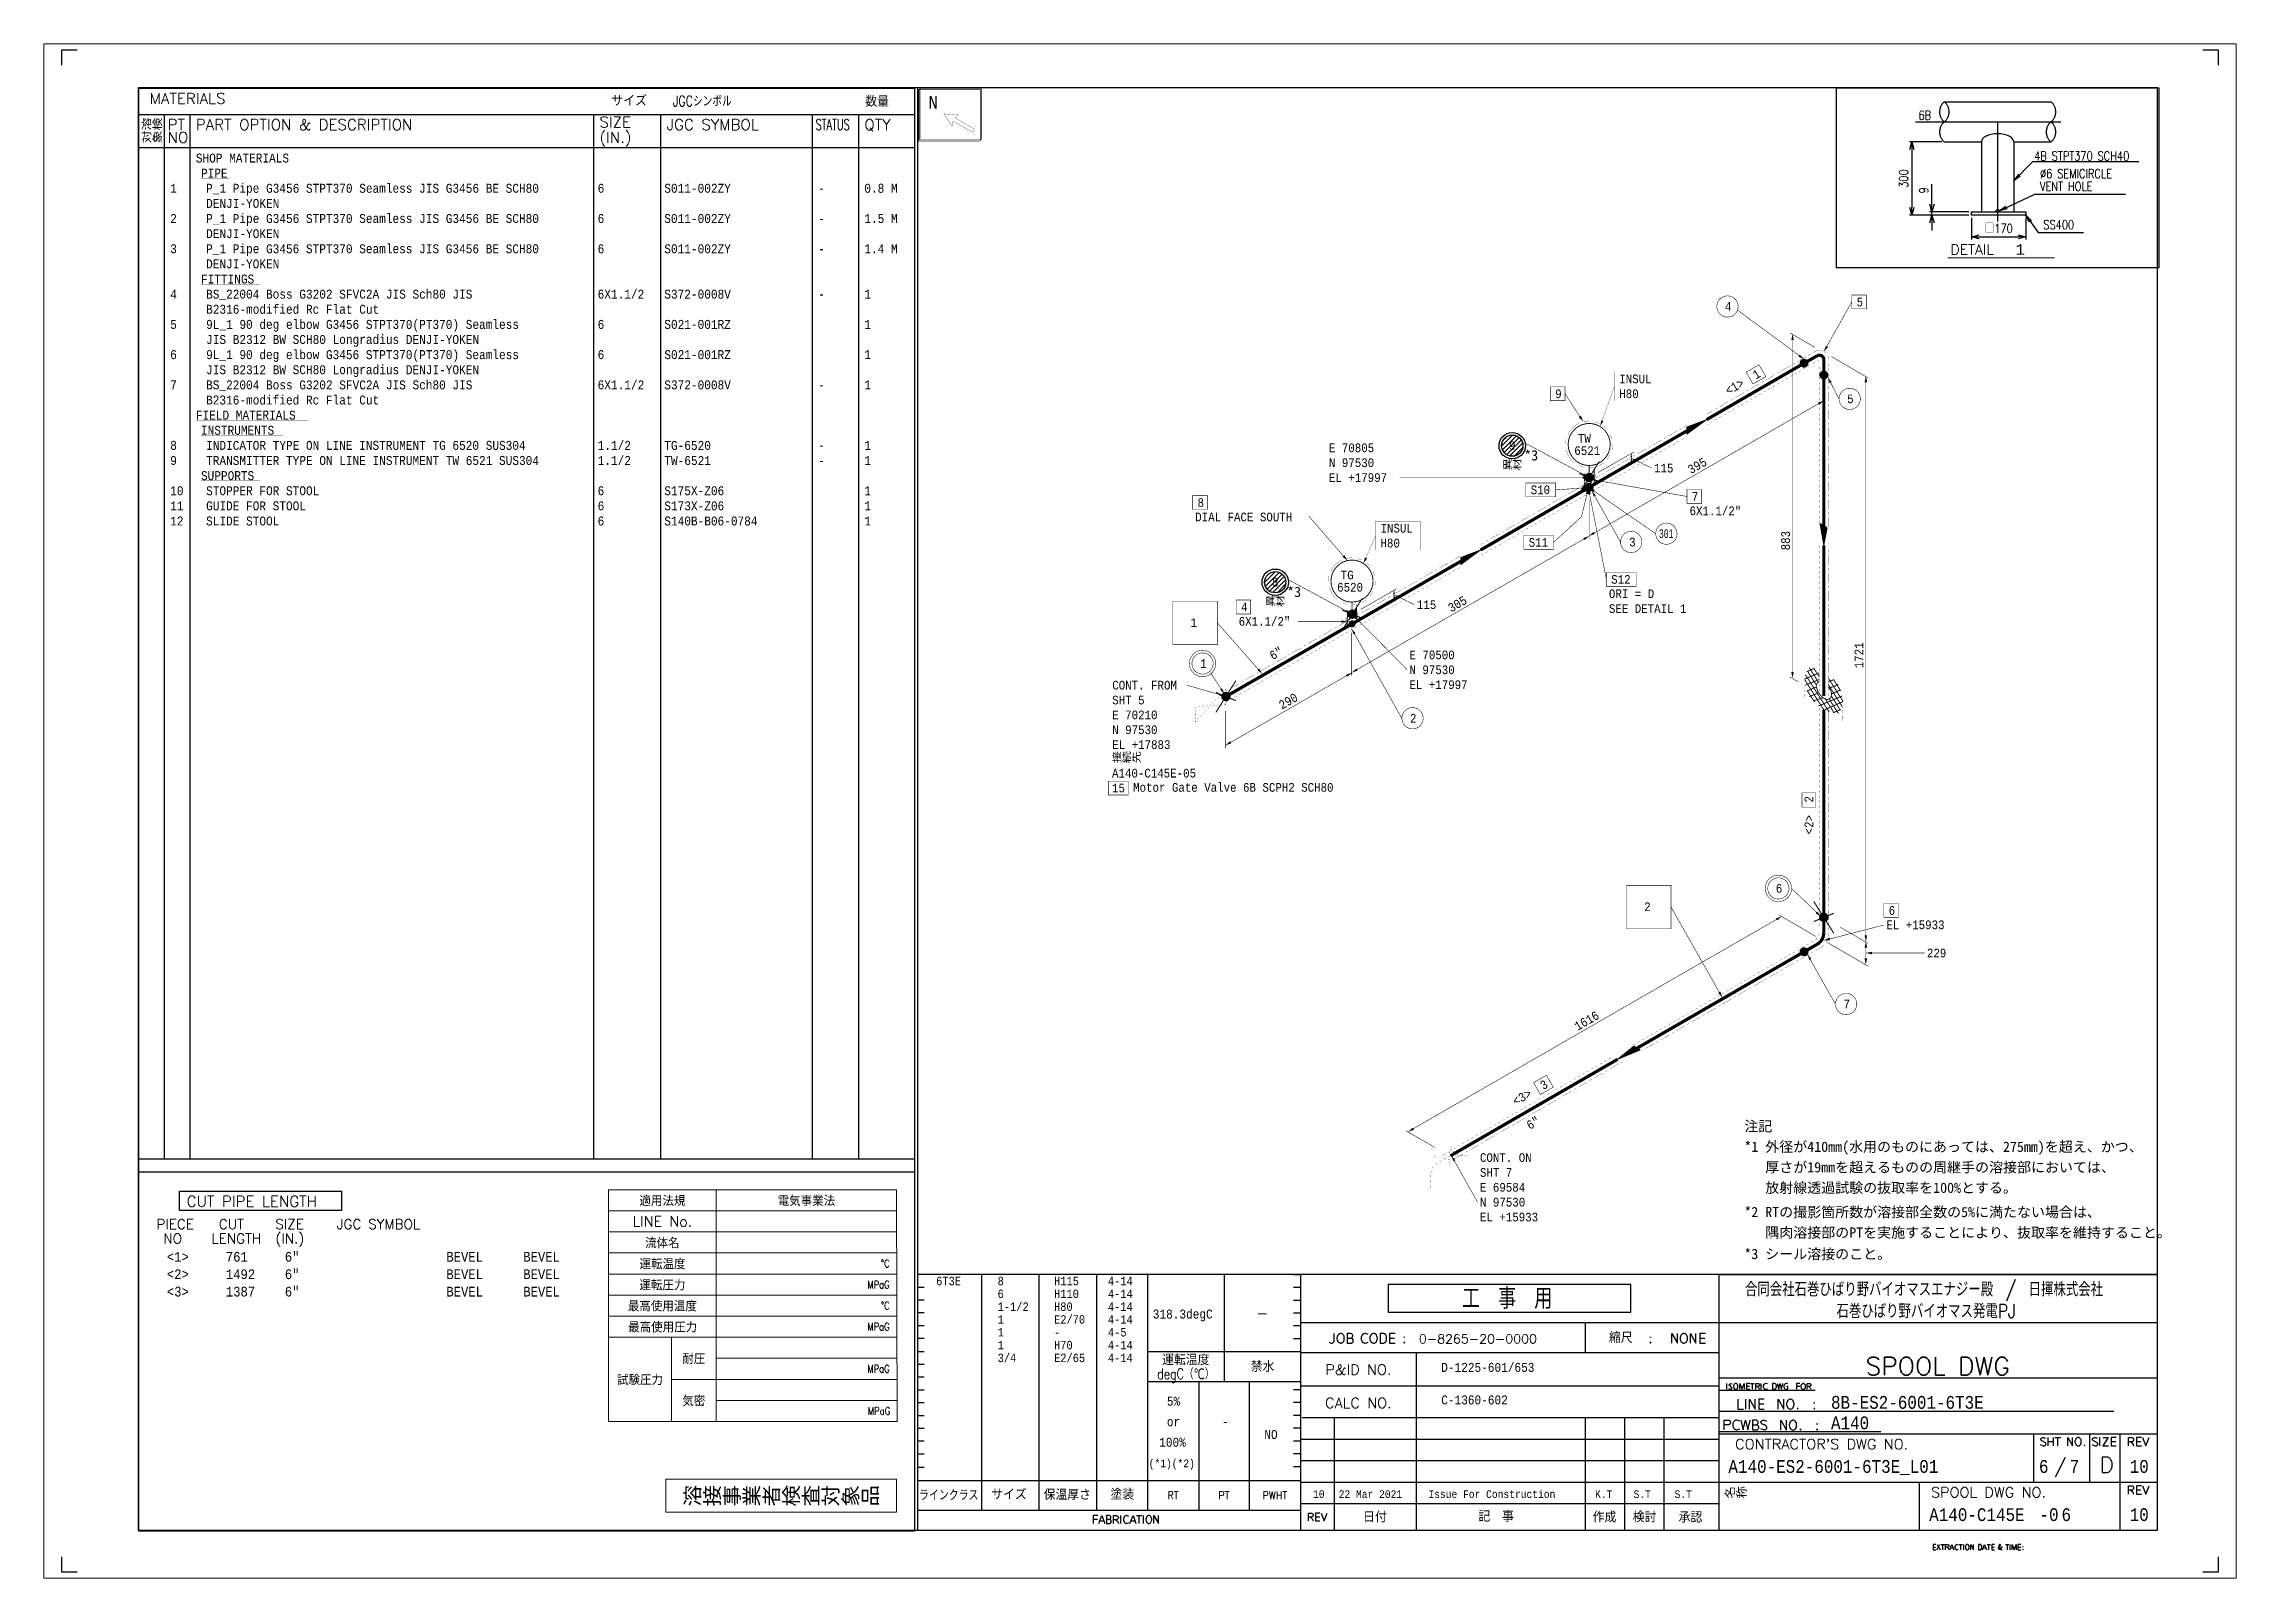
# Paper-space layout 'レイアウト1' of a CAD drawing. Extents: x 0 to 16.1, y 0 to 11.3.
# The model-space entities are those that its viewports show. They can reach past a viewport. Long polylines and large blocks are cut down to what shows.
import ezdxf
from ezdxf.enums import TextEntityAlignment as Align

# ---------------------------------------------------------------- set-up
doc = ezdxf.new("R2010")
doc.units = 0
doc.header["$MEASUREMENT"] = 0
doc.linetypes.add('CENTER', pattern=[15.631579, 9.769737, -1.953947, 1.953947, -1.953947])
doc.linetypes.add('PHANTOM', pattern=[2.5, 1.25, -0.25, 0.25, -0.25, 0.25, -0.25])
for name, color, linetype, lineweight in [('1', 7, 'Continuous', 0), ('TEXT', 9, 'Continuous', 13), ('加筆', 20, 'Continuous', 13)]:
    doc.layers.add(name, color=color, linetype=linetype, lineweight=lineweight)
for name, color, linetype in [('BACKING', 7, 'Continuous'), ('DIM-LINES', 7, 'Continuous'), ('DIM-TEXT', 7, 'Continuous'), ('FITTINGS', 7, 'Continuous'), ('GT_1', 7, 'Continuous'), ('ISO-TEXT', 7, 'Continuous'), ('LEVEL_1', 7, 'Continuous'), ('MAT-LIST', 7, 'Continuous'), ('PIPE', 7, 'Continuous'), ('RT-PT', 7, 'Continuous'), ('SKETCHES', 7, 'Continuous'), ('WELDS', 7, 'Continuous'), ('注記', 7, 'Continuous')]:
    doc.layers.add(name, color=color, linetype=linetype)
doc.styles.add('BIGFONT', font='txt.shx', dxfattribs={"bigfont": 'bigfont'})
doc.styles.add('DIM', font='SIMPLEX.shx', dxfattribs={"width": 0.75, "bigfont": 'BIGFONT.shx'})
doc.styles.add('DWG', font='SIMPLEX.shx', dxfattribs={"bigfont": 'BIGFONT.shx'})
doc.styles.add('HTX1', font='simplex.shx', dxfattribs={"width": 0.7, "bigfont": '@extfont2.shx'})
doc.styles.add('ISO_DIM', font='ROMANS.shx', dxfattribs={"width": 0.8, "height": 2.5, "bigfont": 'bigfont.shx'})
doc.styles.add('MONOTXT', font='monotxt.shx', dxfattribs={"height": 2.4, "bigfont": '@extfont2.shx'})
doc.styles.add('MSGOTHICTTC', font='', dxfattribs={"height": 2.4})
doc.styles.add('ROMANS', font='ROMANS')
doc.styles.get("Standard").update_dxf_attribs({"font": 'txt.shx', "bigfont": '@extfont2.shx'})
doc.styles.add('STY-8', font='simplex.shx', dxfattribs={"width": 0.8, "bigfont": 'bigfont.shx'})
doc.styles.add('配管図', font='romans.shx', dxfattribs={"width": 0.8, "bigfont": 'BIGFONT.shx'})
doc.styles.get('MSGOTHICTTC').set_extended_font_data('ＭＳ ゴシック')
doc.dimstyles.new('MAC-C', dxfattribs={"dimscale": 10, "dimtxt": 0.35, "dimasz": 0.3, "dimexe": 0.1, "dimexo": 0.1, "dimgap": 0.15, "dimtad": 1, "dimdec": 1, "dimlfac": 10, "dimdsep": 46, "dimtxsty": 'STY-8', "dimblk1": 'OPEN30', "dimblk2": 'OPEN30', "dimsah": 1, "dimcen": 1, "dimadec": 0, "dimazin": 0, "dimtfac": 1, "dimtdec": 1, "dimtix": 1, "dimtmove": 0, "dimatfit": 3, "dimldrblk": 'OPEN', "dimfxl": 1, "dimtolj": 1, "dimtzin": 0, "dimarcsym": 0})

psp = doc.layouts.new('レイアウト1')

msp = doc.modelspace()

# ---------------------------------------------------------------- texts
at = {"style": 'MONOTXT'}
for s, height, width, p in [('N', 5, 0.857, (338, 571)), ('6T3E', 3.3, 0.8484, (341, 112)), ('8', 3.3, 0.8484, (365, 112)), ('H115', 3.3, 0.8484, (387, 112)), ('4-14', 3.3, 0.8484, (408, 112)), ('1-1/2', 3.3, 0.8484, (365, 102)), ('6', 3.3, 0.8484, (365, 107)), ('H110', 3.3, 0.8484, (387, 107)), ('H80', 3.3, 0.8484, (387, 102)), ('4-14', 3.3, 0.8484, (408, 107)), ('4-14', 3.3, 0.8484, (408, 102)), ('318.3degC', 3.5, 0.8571, (425.5, 99)), ('1', 3.3, 0.8484, (365, 97)), ('1', 3.3, 0.8484, (365, 92)), ('E2/70', 3.3, 0.8484, (387, 97)), ('4-14', 3.3, 0.8484, (408, 97)), ('4-5', 3.3, 0.8484, (408, 92)), ('3/4', 3.3, 0.8484, (365, 82)), ('1', 3.3, 0.8484, (365, 87)), ('H70', 3.3, 0.8484, (387, 87)), ('E2/65', 3.3, 0.8484, (387, 82)), ('-', 3.3, 0.8484, (387, 92)), ('4-14', 3.3, 0.8484, (408, 87)), ('4-14', 3.3, 0.8484, (408, 82)), ('D-1225-601/653', 3.5, 0.8571, (538, 78.2)), ('C-1360-602', 3.5, 0.8571, (538, 65.5)), ('8B-ES2-6001-6T3E', 5, 0.86, (690, 63.8)), ('A140', 5, 0.86, (690, 55.8)), ('NO', 3.5, 0.8571, (469, 52)), ('A140-ES2-6001-6T3E_L01', 5, 0.86, (650, 38.8)), ('6', 5, 0.86, (771.1, 38.8)), ('7', 5, 0.86, (783.1, 38.8)), ('10', 5, 0.86, (806.5, 38.8)), ('10', 3, 0.8666, (488, 29)), ('22 Mar 2021', 3, 0.8666, (498, 29)), ('Issue For Construction', 3, 0.8666, (533, 29)), ('K.T', 3, 0.8666, (598, 29)), ('S.T', 3, 0.8666, (613, 29)), ('S.T', 3, 0.8666, (629, 29)), ('A140-C145E', 5, 0.86, (728.3, 20)), ('-0', 5, 0.857, (771.34, 20)), ('6', 5, 0.86, (779.9, 20)), ('10', 5, 0.857, (806.5, 20))]:
    msp.add_text(s, height=height, dxfattribs=dict(at, width=width)).set_placement(p)
at = {"layer": 'BACKING', "style": 'MONOTXT', "width": 0.8567}
for s, p in [('INSUL', (607.43, 463.89)), ('H80', (607.43, 458.09)), ('H80', (514.31, 399.84)), ('INSUL', (514.31, 405.64))]:
    msp.add_text(s, height=3.4, dxfattribs=at).set_placement(p)
at = {"layer": 'DIM-TEXT', "style": 'MONOTXT', "width": 0.8567}
for s, p in [('115', (621, 429.1)), ('115', (528.5, 375.8)), ('229', (727.4, 239.9))]:
    msp.add_text(s, height=3.4, dxfattribs=at).set_placement(p)
for s, rotation, p in [('395', 30, (635.4, 428.4)), ('883', 90, (674, 398.7)), ('305', 30, (541.87, 374.43)), ('1721', 90, (702.6, 352.7)), ('290', 30, (475.9, 336.5)), ('1616', 30, (591.2, 211.2))]:
    msp.add_text(s, height=3.4, rotation=rotation, dxfattribs=at).set_placement(p)
at = {"layer": 'GT_1'}
for s, height, style, width, p in [('MATERIALS', 4.2, 'HTX1', 1.02, (34.29, 572.9)), ('JGCシンボル', 4.2, 'DIM', 0.75, (238.33, 571.87)), ('溶検', 4.2, 'HTX1', 0.9, (30.99, 562.69)), ('PT', 4.2, 'HTX1', 1.02, (41.29, 562.69)), ('PART OPTION & DESCRIPTION', 4.2, 'HTX1', 1.02, (52.29, 562.69)), ('SIZE', 4.2, 'HTX1', 1.02, (209.71, 563.69)), ('JGC SYMBOL', 4.2, 'HTX1', 1.02, (235.86, 562.69)), ('STATUS', 4.2, 'HTX1', 0.66, (294, 562.69)), ('QTY', 4.2, 'HTX1', 1.02, (313, 562.69)), ('対象', 4.2, 'HTX1', 0.9, (30.99, 557.69)), ('NO', 4.2, 'HTX1', 1.02, (41.29, 557.69)), ('(IN.)', 4.2, 'HTX1', 1.02, (209.71, 557.69)), ('CUT PIPE LENGTH', 4.2, 'HTX1', 1.02, (48.71, 142.62)), (' PIECE', 3.8, 'HTX1', 1.02, (34.29, 133.92)), ('    CUT', 3.8, 'HTX1', 1.02, (49.71, 133.92)), ('  SIZE', 3.8, 'HTX1', 1.02, (78, 133.92)), ('   JGC SYMBOL', 3.8, 'HTX1', 1.02, (98.57, 133.92)), ('  NO', 3.8, 'HTX1', 1.02, (34.29, 128.32)), ('   LENGTH', 3.8, 'HTX1', 1.02, (49.71, 128.32)), ('  (IN.)', 3.8, 'HTX1', 1.02, (78, 128.32)), ('/', 5, 'HTX1', 1.02, (777, 38.8)), ('ラインクラス', 4.2, '配管図', 0.8, (334.34, 28.04))]:
    msp.add_text(s, height=height, dxfattribs=dict(at, style=style, width=width)).set_placement(p)
at = {"layer": 'GT_1', "style": 'BIGFONT'}
for s, p in [('サイズ', (214.35, 572.06)), ('数量', (313.38, 571.77)), ('縮尺', (603.41, 89.45)), ('禁水', (463.7, 78.21)), ('サイズ', (362.51, 28.35)), ('保温厚さ', (382.93, 28.19)), ('塗装', (409, 28.34)), ('日付', (507.53, 19.5)), ('記\u3000事', (552.49, 19.77)), ('作成', (597.06, 19.46)), ('検討', (612.66, 19.5)), ('承認', (630.56, 19.38))]:
    msp.add_text(s, height=4.2, dxfattribs=at).set_placement(p)
at = {"layer": 'GT_1'}
for s, height, style, width, p in [('工\u3000事\u3000用', 8, '配管図', 0.8, (563.69, 107.2)), ('0-8265-20-0000', 3.5, 'HTX1', 1.03, (552.31, 91.08)), ('P&ID NO.', 4, 'HTX1', 1.03, (505.68, 79.06)), ('SPOOL DWG', 7, 'HTX1', 1.02, (731.64, 80.44)), ('CALC NO.', 4, 'HTX1', 1.03, (505.68, 66.06)), ("CONTRACTOR'S DWG NO.", 4, 'HTX1', 1.03, (686.36, 50)), ('RT', 3, 'HTX1', 0.9, (433.4, 30)), ('PT', 3, 'HTX1', 0.9, (453.25, 30)), ('PWHT', 3, 'HTX1', 0.9, (473.1, 30)), ('名称', 4, 'HTX1', 1.03, (652.79, 31.2)), ('SPOOL DWG NO.', 4, 'HTX1', 1.03, (751.42, 31.2))]:
    msp.add_text(s, height=height, dxfattribs=dict(at, style=style, width=width)).set_placement(p, align=Align.MIDDLE)
at = {"layer": 'GT_1', "style": 'BIGFONT'}
msp.add_text('-', height=4.2, dxfattribs=at).set_placement((468.25, 101.15), align=Align.MIDDLE)
msp.add_text('運転温度', height=4.2, dxfattribs=at).set_placement((438.4, 80.83), align=Align.CENTER)
at = {"layer": 'ISO-TEXT', "style": 'MONOTXT'}
for s, width, p in [('5', 0.8567, (700, 493.9)), ('4', 0.8567, (648.63, 492.15)), ('9', 0.8567, (582.44, 458.09)), ('5', 0.8567, (696.3, 456.1)), ('6521', 0.8567, (589.9, 435.9)), ('TW', 0.8567, (591.3, 440.7)), ('8', 0.8567, (442.96, 415.62)), ('S10', 0.8567, (572.9, 420.6)), ('7', 0.8567, (635.74, 418.02)), ('DIAL FACE SOUTH', 0.8567, (442.06, 410.02)), ('6X1.1/2"', 0.8567, (634.84, 412.42)), ('S11', 0.8567, (572.1, 400.1)), ('3', 0.8567, (611.28, 400.23)), ('301', 0.6423, (622.9, 403.5)), ('6520', 0.8567, (497.4, 382.6)), ('TG', 0.8567, (498.8, 387.4)), ('S12', 0.8567, (604.29, 385.67)), ('4', 0.8567, (459.9, 374.9)), ('SEE DETAIL 1', 0.8567, (603.39, 374.27)), ('ORI = D', 0.8567, (603.39, 380.07)), ('6X1.1/2"', 0.8567, (459, 369.3)), ('1', 0.8567, (444, 352.85)), ('SHT 5', 0.8567, (409.7, 338.6)), ('CONT. FROM', 0.8567, (409.7, 344.4)), ('2', 0.8567, (525.8, 331.5)), ('6', 0.8567, (668.48, 265.12)), ('  2', 0.8567, (612.13, 257.94)), ('6', 0.8567, (712.5, 256.5)), ('EL +15933', 0.8567, (711.6, 250.9)), ('7', 0.8567, (694.9, 220)), ('CONT. ON', 0.8567, (553.1, 160.1)), ('SHT 7', 0.8567, (553.1, 154.3))]:
    msp.add_text(s, height=3.4, dxfattribs=dict(at, width=width)).set_placement(p)
at = {"layer": 'ISO-TEXT', "style": 'MONOTXT', "width": 0.8567}
for s, rotation, p in [('<1>', 30, (650, 459.2)), ('1', 30, (660.7, 465.3)), ('6"', 30, (472.3, 355.8)), ('2', 90, (683.1, 300.3)), ('<2>', 90, (683.1, 287.9)), ('3', 30, (577.8, 188.1)), ('<3>', 30, (567.1, 182)), ('6"', 30, (572.5, 172.6))]:
    msp.add_text(s, height=3.4, rotation=rotation, dxfattribs=at).set_placement(p)
for s, p in [('9', (565.7, 439.53)), ('8', (473.25, 386.26))]:
    msp.add_text(s, height=3.4, dxfattribs=at).set_placement(p, align=Align.MIDDLE)
at = {"layer": 'ISO-TEXT', "color": 20, "style": 'MONOTXT'}
for p in [(565.7, 430.11), (473.25, 376.84)]:
    msp.add_text('異材', height=3.4, dxfattribs=at).set_placement(p, align=Align.CENTER)
at = {"layer": 'ISO-TEXT', "color": 20, "style": 'MONOTXT', "width": 0.8567}
for s, p in [('接続先', (409.6, 315.88)), ('A140-C145E-05', (409.6, 310.08)), ('Motor Gate Valve 6B SCPH2 SCH80', (417.84, 304.52)), ('15', (409.6, 304.28))]:
    msp.add_text(s, height=3.4, dxfattribs=at).set_placement(p)
at = {"layer": 'LEVEL_1', "color": 7, "linetype": 'Continuous', "style": 'MSGOTHICTTC'}
for p in [(570.36, 432.58), (477.9, 379.3)]:
    msp.add_text('*3', height=4, dxfattribs=at).set_placement(p, align=Align.BOTTOM_LEFT)
at = {"layer": 'MAT-LIST', "style": 'MONOTXT'}
for s, height, width, p in [('SHOP MATERIALS', 3.5, 0.8571, (52.3, 550)), ('PIPE', 3.5, 0.8571, (54.3, 544.1)), ('1', 3.5, 0.8571, (42.3, 538.2)), ('P_1 Pipe G3456 STPT370 Seamless JIS G3456 BE SCH80', 3.5, 0.8571, (56.3, 538.2)), ('6', 3.5, 0.8571, (209, 538.2)), ('S011-002ZY', 3.5, 0.8571, (235, 538.2)), ('-', 3.5, 0.8571, (295, 538.2)), ('0.8 M', 3.5, 0.8571, (313, 538.2)), ('DENJI-YOKEN', 3.5, 0.8571, (56.3, 532.3)), ('P_1 Pipe G3456 STPT370 Seamless JIS G3456 BE SCH80', 3.5, 0.8571, (56.3, 526.4)), ('2', 3.5, 0.8571, (42.3, 526.4)), ('DENJI-YOKEN', 3.5, 0.8571, (56.3, 520.5)), ('6', 3.5, 0.8571, (209, 526.4)), ('S011-002ZY', 3.5, 0.8571, (235, 526.4)), ('-', 3.5, 0.8571, (295, 526.4)), ('1.5 M', 3.5, 0.8571, (313, 526.4)), ('3', 3.5, 0.8571, (42.3, 514.6)), ('P_1 Pipe G3456 STPT370 Seamless JIS G3456 BE SCH80', 3.5, 0.8571, (56.3, 514.6)), ('6', 3.5, 0.8571, (209, 514.6)), ('S011-002ZY', 3.5, 0.8571, (235, 514.6)), ('-', 3.5, 0.8571, (295, 514.6)), ('1.4 M', 3.5, 0.8571, (313, 514.6)), ('FITTINGS', 3.5, 0.8571, (54.3, 502.8)), ('DENJI-YOKEN', 3.5, 0.8571, (56.3, 508.7)), ('4', 3.5, 0.8571, (42.3, 496.9)), ('BS_22004 Boss G3202 SFVC2A JIS Sch80 JIS', 3.5, 0.8571, (56.3, 496.9)), ('6X1.1/2', 3.5, 0.8571, (209, 496.9)), ('S372-0008V', 3.5, 0.8571, (235, 496.9)), ('-', 3.5, 0.8571, (295, 496.9)), ('1', 3.5, 0.8571, (313, 496.9)), ('5', 3.5, 0.8571, (42.3, 485.1)), ('9L_1 90 deg elbow G3456 STPT370(PT370) Seamless', 3.5, 0.8571, (56.3, 485.1)), ('B2316-modified Rc Flat Cut', 3.5, 0.8571, (56.3, 491)), ('6', 3.5, 0.8571, (209, 485.1)), ('S021-001RZ', 3.5, 0.8571, (235, 485.1)), ('1', 3.5, 0.8571, (313, 485.1)), ('JIS B2312 BW SCH80 Longradius DENJI-YOKEN', 3.5, 0.8571, (56.3, 479.2)), ('6', 3.5, 0.8571, (42.3, 473.3)), ('9L_1 90 deg elbow G3456 STPT370(PT370) Seamless', 3.5, 0.8571, (56.3, 473.3)), ('JIS B2312 BW SCH80 Longradius DENJI-YOKEN', 3.5, 0.8571, (56.3, 467.4)), ('6', 3.5, 0.8571, (209, 473.3)), ('S021-001RZ', 3.5, 0.8571, (235, 473.3)), ('1', 3.5, 0.8571, (313, 473.3)), ('7', 3.5, 0.8571, (42.3, 461.5)), ('BS_22004 Boss G3202 SFVC2A JIS Sch80 JIS', 3.5, 0.8571, (56.3, 461.5)), ('6X1.1/2', 3.5, 0.8571, (209, 461.5)), ('S372-0008V', 3.5, 0.8571, (235, 461.5)), ('-', 3.5, 0.8571, (295, 461.5)), ('1', 3.5, 0.8571, (313, 461.5)), ('FIELD MATERIALS', 3.5, 0.8571, (52.3, 449.7)), ('B2316-modified Rc Flat Cut', 3.5, 0.8571, (56.3, 455.6)), ('INSTRUMENTS', 3.5, 0.8571, (54.3, 443.8)), ('8', 3.5, 0.8571, (42.3, 437.9)), ('INDICATOR TYPE ON LINE INSTRUMENT TG 6520 SUS304', 3.5, 0.8571, (56.3, 437.9)), ('1.1/2', 3.5, 0.8571, (209, 437.9)), ('TG-6520', 3.5, 0.8571, (235, 437.88)), ('-', 3.5, 0.8571, (295, 437.9)), ('1', 3.5, 0.8571, (313, 437.9)), ('9', 3.5, 0.8571, (42.3, 432)), ('SUPPORTS', 3.5, 0.8571, (54.3, 426.1)), ('TRANSMITTER TYPE ON LINE INSTRUMENT TW 6521 SUS304', 3.5, 0.8571, (56.3, 432)), ('1.1/2', 3.5, 0.8571, (209, 432)), ('TW-6521', 3.5, 0.8571, (235, 431.98)), ('-', 3.5, 0.8571, (295, 432)), ('1', 3.5, 0.8571, (313, 432)), ('10', 3.5, 0.8571, (42.3, 420.2)), ('STOPPER FOR STOOL', 3.5, 0.8571, (56.3, 420.2)), ('6', 3.5, 0.8571, (209, 420.2)), ('S175X-Z06', 3.5, 0.8571, (235, 420.2)), ('1', 3.5, 0.8571, (313, 420.2)), ('11', 3.5, 0.8571, (42.3, 414.3)), ('12', 3.5, 0.8571, (42.3, 408.4)), ('SLIDE STOOL', 3.5, 0.8571, (56.3, 408.4)), ('GUIDE FOR STOOL', 3.5, 0.8571, (56.3, 414.3)), ('6', 3.5, 0.8571, (209, 414.3)), ('6', 3.5, 0.8571, (209, 408.4)), ('S173X-Z06', 3.5, 0.8571, (235, 414.3)), ('S140B-B06-0784', 3.5, 0.8571, (235, 408.4)), ('1', 3.5, 0.8571, (313, 414.3)), ('1', 3.5, 0.8571, (313, 408.4)), ('<1>', 3.8, 0.8684, (41, 121.2)), ('761', 3.8, 0.8684, (64, 121.2)), ('6"', 3.8, 0.8684, (87, 121.2)), ('BEVEL', 3.8, 0.8684, (150, 121.2)), ('BEVEL', 3.8, 0.8684, (180, 121.2)), ('<2>', 3.8, 0.8684, (41, 114.4)), ('<3>', 3.8, 0.8684, (41, 107.6)), ('1492', 3.8, 0.8684, (64, 114.4)), ('1387', 3.8, 0.8684, (64, 107.6)), ('6"', 3.8, 0.8684, (87, 114.4)), ('6"', 3.8, 0.8684, (87, 107.6)), ('BEVEL', 3.8, 0.8684, (150, 114.4)), ('BEVEL', 3.8, 0.8684, (150, 107.6)), ('BEVEL', 3.8, 0.8684, (180, 114.4)), ('BEVEL', 3.8, 0.8684, (180, 107.6))]:
    msp.add_text(s, height=height, dxfattribs=dict(at, width=width)).set_placement(p)
at = {"layer": 'RT-PT', "style": 'DIM', "width": 0.75}
msp.add_text('degC（℃）', height=4.2, dxfattribs=at).set_placement((438.4, 75.34), align=Align.CENTER)
at = {"layer": 'RT-PT', "style": 'MONOTXT'}
for s, height, width, p in [('5%', 3.5, 0.8571, (431, 65)), ('or', 3.5, 0.8571, (431, 57)), ('100%', 3.5, 0.8571, (428, 49)), ('-', 3.5, 0.8571, (452.5, 57)), ('(*1)(*2)', 3, 0.8666, (423.9, 41))]:
    msp.add_text(s, height=height, dxfattribs=dict(at, width=width)).set_placement(p)
at = {"layer": 'SKETCHES', "style": 'MONOTXT'}
msp.add_text('1', height=4.2, dxfattribs=at).set_placement((762, 514))
at = {"layer": 'TEXT', "color": 0, "style": '配管図', "width": 0.8}
for s, p in [('合同会社石巻ひばり野バイオマスエナジー殿\u3000/\u3000日揮株式会社', (656.44, 107.64)), ('石巻ひばり野バイオマス発電PJ', (692.13, 99.14))]:
    msp.add_text(s, height=5.5, dxfattribs=at).set_placement(p)
at = {"layer": '加筆', "linetype": 'Continuous', "lineweight": 0, "style": 'ISO_DIM'}
for s, p in [('適用法規', (234.25, 145.13)), ('電気事業法', (290.42, 145.12)), ('LINE No.', (234.25, 136.9)), ('流体名', (234.24, 128.68)), ('運転温度', (234.29, 120.47)), ('運転圧力', (234.24, 112.25)), ('最高使用温度', (234.24, 104.03)), ('最高使用圧力', (234.35, 95.81)), ('耐圧', (246.49, 83.49)), ('試験圧力', (225.51, 75.27)), ('気密', (246.49, 67.05))]:
    msp.add_text(s, height=4.08, dxfattribs=at).set_placement(p, align=Align.MIDDLE)
at = {"layer": '加筆', "linetype": 'Continuous', "lineweight": 0, "style": 'ISO_DIM', "width": 0.8}
for s, p in [('°C', (322.9, 120.47)), ('MPaG', (322.9, 112.25)), ('°C', (322.9, 104.03)), ('MPaG', (322.9, 95.81)), ('MPaG', (322.9, 79.38)), ('MPaG', (323.11, 62.94))]:
    msp.add_text(s, height=3, dxfattribs=at).set_placement(p, align=Align.MIDDLE_RIGHT)
at = {"layer": '加筆'}
msp.add_text('溶接事業者検査対象品', height=7, dxfattribs=at).set_placement((280.57, 29.9), align=Align.MIDDLE)
at = {"layer": '注記', "color": 7, "linetype": 'Continuous', "style": 'MSGOTHICTTC'}
for s, p in [('注記', (656.2, 170.83)), ('*1 外径が410mm(水用のものにあっては、275mm)を超え、かつ、', (656.2, 162.83)), ('\u3000 厚さが19mmを超えるものの周継手の溶接部においては、', (656.2, 154.83)), ('   放射線透過試験の抜取率を100%%%とする。', (656.2, 146.83)), ('*2 RTの撮影箇所数が溶接部全数の5%%%に満たない場合は、', (656.2, 137.36)), ('\u3000 隅肉溶接部のPTを実施することにより、抜取率を維持すること。', (656.2, 129.36)), ('*3 シール溶接のこと。', (656.19, 120.99))]:
    msp.add_text(s, height=4, dxfattribs=at).set_placement(p, align=Align.BOTTOM_LEFT)

# ---------------------------------------------------------------- blocks, each defined once
blk = doc.blocks.new('block1')
at = {"layer": 'ISO-TEXT'}
blk.add_hatch(color=256, dxfattribs=at).paths.add_polyline_path([(0.001, 0.001), (-2.399, 0.201), (-2.199, 1.101)])
at = {"layer": 'ISO-TEXT', "linetype": 'ByBlock', "const_width": 0.2}
blk.add_lwpolyline([(-15.2, 4.4), (0, 0)], dxfattribs=at)
blk = doc.blocks.new('block2')
at = {"layer": 'ISO-TEXT', "style": 'MONOTXT', "width": 0.8567}
for s, p in [('E 70210', (0, 0)), ('N 97530', (0, -5.8)), ('EL +17883', (0, -11.6))]:
    blk.add_text(s, height=3.4, dxfattribs=at).set_placement(p)
blk = doc.blocks.new('block3')
at = {"layer": 'ISO-TEXT'}
blk.add_hatch(color=256, dxfattribs=at).paths.add_polyline_path([(0.001, 0.001), (1.601, -1.899), (0.801, -2.299)])
at = {"layer": 'ISO-TEXT', "linetype": 'ByBlock', "const_width": 0.2}
blk.add_lwpolyline([(19.6, -35), (0, 0)], dxfattribs=at)
blk = doc.blocks.new('block4')
at = {"layer": 'ISO-TEXT'}
blk.add_hatch(color=256, dxfattribs=at).paths.add_polyline_path([(0.001, 0.001), (-2.399, -0.499), (-2.399, 0.501)])
at = {"layer": 'ISO-TEXT', "linetype": 'ByBlock', "const_width": 0.2}
blk.add_lwpolyline([(-19.2, 0), (0, 0)], dxfattribs=at)
blk = doc.blocks.new('block5')
at = {"layer": 'ISO-TEXT'}
blk.add_hatch(color=256, dxfattribs=at).paths.add_polyline_path([(0.001, 0.001), (2.001, -1.399), (1.301, -1.999)])
at = {"layer": 'ISO-TEXT', "linetype": 'ByBlock', "const_width": 0.2}
blk.add_lwpolyline([(21.3, -21.6), (0, 0)], dxfattribs=at)
blk = doc.blocks.new('block6')
at = {"layer": 'ISO-TEXT', "style": 'MONOTXT', "width": 0.8567}
for s, p in [('E 70500', (0, 0)), ('N 97530', (0, -5.8)), ('EL +17997', (0, -11.6))]:
    blk.add_text(s, height=3.4, dxfattribs=at).set_placement(p)
blk = doc.blocks.new('block8')
at = {"layer": 'ISO-TEXT'}
blk.add_hatch(color=256, dxfattribs=at).paths.add_polyline_path([(0.001, 0.001), (-2.399, -0.599), (-2.399, 0.301)])
at = {"layer": 'ISO-TEXT', "linetype": 'ByBlock', "const_width": 0.2}
blk.add_lwpolyline([(-13, -0.9), (0, 0)], dxfattribs=at)
blk = doc.blocks.new('block9')
at = {"layer": 'ISO-TEXT'}
blk.add_hatch(color=256, dxfattribs=at).paths.add_polyline_path([(0.001, 0.001), (1.601, -1.899), (0.801, -2.299)])
at = {"layer": 'ISO-TEXT', "linetype": 'ByBlock', "const_width": 0.2}
blk.add_lwpolyline([(5.6, -10), (0, 0)], dxfattribs=at)
blk = doc.blocks.new('block10')
at = {"layer": 'ISO-TEXT'}
blk.add_hatch(color=256, dxfattribs=at).paths.add_polyline_path([(0.001, 0.001), (2.201, -0.999), (1.701, -1.799)])
at = {"layer": 'ISO-TEXT', "linetype": 'ByBlock', "const_width": 0.2}
blk.add_lwpolyline([(26, -18), (0, 0)], dxfattribs=at)
blk = doc.blocks.new('block11')
at = {"layer": 'ISO-TEXT'}
blk.add_hatch(color=256, dxfattribs=at).paths.add_polyline_path([(0.001, 0.001), (1.601, -1.899), (0.801, -2.299)])
at = {"layer": 'ISO-TEXT', "linetype": 'ByBlock', "const_width": 0.2}
blk.add_lwpolyline([(11.2, -20), (0, 0)], dxfattribs=at)
blk = doc.blocks.new('block12')
at = {"layer": 'ISO-TEXT', "style": 'MONOTXT', "width": 0.8567}
for s, p in [('E 70805', (0, 0)), ('N 97530', (0, -5.8)), ('EL +17997', (0, -11.6))]:
    blk.add_text(s, height=3.4, dxfattribs=at).set_placement(p)
blk = doc.blocks.new('block14')
at = {"layer": 'ISO-TEXT'}
blk.add_hatch(color=256, dxfattribs=at).paths.add_polyline_path([(0.001, 0.001), (-1.599, 1.801), (-0.799, 2.301)])
at = {"layer": 'ISO-TEXT', "linetype": 'ByBlock', "const_width": 0.2}
blk.add_lwpolyline([(-16, 28), (0, 0)], dxfattribs=at)
blk = doc.blocks.new('block15')
at = {"layer": 'ISO-TEXT'}
blk.add_hatch(color=256, dxfattribs=at).paths.add_polyline_path([(0.001, 0.001), (0.801, 2.301), (1.601, 1.801)])
at = {"layer": 'ISO-TEXT', "linetype": 'ByBlock', "const_width": 0.2}
blk.add_lwpolyline([(10.9, 19.4), (0, 0)], dxfattribs=at)
blk = doc.blocks.new('block16')
at = {"layer": 'ISO-TEXT'}
blk.add_hatch(color=256, dxfattribs=at).paths.add_polyline_path([(0.001, 0.001), (1.501, -1.899), (0.701, -2.299)])
at = {"layer": 'ISO-TEXT', "linetype": 'ByBlock', "const_width": 0.2}
blk.add_lwpolyline([(4.3, -8.4), (0, 0)], dxfattribs=at)
blk = doc.blocks.new('block17')
at = {"layer": 'ISO-TEXT'}
blk.add_hatch(color=256, dxfattribs=at).paths.add_polyline_path([(0.001, 0), (-2.099, 1.3), (-1.399, 2)])
at = {"layer": 'ISO-TEXT', "linetype": 'ByBlock', "const_width": 0.2}
blk.add_lwpolyline([(-11.5, 10.999), (0, 0)], dxfattribs=at)
blk = doc.blocks.new('block18')
at = {"layer": 'ISO-TEXT'}
blk.add_hatch(color=256, dxfattribs=at).paths.add_polyline_path([(0.001, 0), (2.201, 1.1), (2.401, 0.1)])
at = {"layer": 'ISO-TEXT', "linetype": 'ByBlock', "const_width": 0.2}
blk.add_lwpolyline([(23.4, 6), (0, 0)], dxfattribs=at)
blk = doc.blocks.new('block19')
at = {"layer": 'ISO-TEXT'}
blk.add_hatch(color=256, dxfattribs=at).paths.add_polyline_path([(0.001, 0), (1.601, -1.8), (0.801, -2.3)])
at = {"layer": 'ISO-TEXT', "linetype": 'ByBlock', "const_width": 0.2}
blk.add_lwpolyline([(10.9, -19.4), (0, 0)], dxfattribs=at)
blk = doc.blocks.new('block20')
at = {"layer": 'ISO-TEXT'}
blk.add_hatch(color=256, dxfattribs=at).paths.add_polyline_path([(0.001, 0), (1.601, -1.9), (0.801, -2.3)])
at = {"layer": 'ISO-TEXT', "linetype": 'ByBlock', "const_width": 0.2}
blk.add_lwpolyline([(10.2, -18.2), (0, 0)], dxfattribs=at)
blk = doc.blocks.new('block21')
at = {"layer": 'ISO-TEXT', "style": 'MONOTXT', "width": 0.8567}
for s, p in [('E 69584', (0, 0)), ('N 97530', (0, -5.8)), ('EL +15933', (0, -11.6))]:
    blk.add_text(s, height=3.4, dxfattribs=at).set_placement(p)
blk = doc.blocks.new('block22')
at = {"layer": 'ISO-TEXT'}
blk.add_hatch(color=256, dxfattribs=at).paths.add_polyline_path([(0.001, 0.001), (-1.899, 1.501), (-1.199, 2.101)])
at = {"layer": 'ISO-TEXT', "linetype": 'ByBlock', "const_width": 0.2, "flags": 128}
blk.add_lwpolyline([(-34.899, 11.401), (-34.899, 28.401), (-17.499, 28.401), (-17.499, 11.401)], close=True, dxfattribs=at)
at = {"layer": 'ISO-TEXT', "linetype": 'ByBlock', "const_width": 0.2}
blk.add_lwpolyline([(-17.5, 19.9), (0, 0)], dxfattribs=at)
at = {"flags": 1}
for tag in ['Pipe Ref', 'Description']:
    blk.add_attdef(tag, (0, 0), '', height=1, dxfattribs=at)
at = {"layer": 'ISO-TEXT', "style": 'MONOTXT', "width": 0.8567}
blk.add_text('  1', height=3.4, dxfattribs=at).set_placement((-32.999, 18.301))
blk = doc.blocks.new('block24')
at = {"linetype": 'ByBlock', "const_width": 0.1}
for points in [[(41.564, 26.109), (38.1, 24.108)], [(43.296, 27.109), (42.43, 26.609)], [(47.625, 29.61), (44.161, 27.61)], [(49.399, 26.239), (48.533, 25.741)], [(29.441, 19.106), (25.977, 17.106)], [(31.173, 20.107), (30.307, 19.607)], [(35.502, 22.608), (32.039, 20.607)], [(33.8, 17.259), (32.933, 16.76)], [(35.533, 18.256), (34.666, 17.758)], [(37.234, 23.608), (36.368, 23.108)], [(37.266, 19.254), (36.4, 18.755)], [(39, 20.252), (38.133, 19.753)], [(40.733, 21.25), (39.866, 20.751)], [(42.466, 22.248), (41.6, 21.749)], [(44.199, 23.246), (43.333, 22.747)], [(45.933, 24.244), (45.066, 23.745)], [(47.666, 25.242), (46.799, 24.743)], [(11.257, 8.602), (7.793, 6.602)], [(12.989, 9.603), (12.123, 9.103)], [(17.318, 12.104), (13.855, 10.103)], [(19.05, 13.104), (18.184, 12.604)], [(19.933, 9.276), (19.066, 8.777)], [(23.38, 15.605), (19.916, 13.604)], [(21.666, 10.273), (20.8, 9.775)], [(23.4, 11.271), (22.533, 10.772)], [(25.111, 16.605), (24.246, 16.105)], [(25.133, 12.269), (24.266, 11.77)], [(26.866, 13.267), (26, 12.768)], [(28.6, 14.265), (27.733, 13.766)], [(30.333, 15.263), (29.466, 14.764)], [(32.066, 16.261), (31.2, 15.762)], [(0.866, 2.6), (0, 2.1)], [(5.195, 5.101), (1.732, 3.1)], [(4.333, 0.295), (3.467, -0.204)], [(6.067, 1.293), (5.2, 0.794)], [(6.927, 6.102), (6.061, 5.601)], [(7.8, 2.29), (6.933, 1.792)], [(9.533, 3.288), (8.667, 2.789)], [(11.267, 4.286), (10.4, 3.787)], [(13, 5.284), (12.133, 4.785)], [(14.733, 6.282), (13.867, 5.783)], [(16.466, 7.28), (15.6, 6.781)], [(18.2, 8.278), (17.333, 7.779)], [(0.867, -1.701), (0, -2.2)], [(2.6, -0.703), (1.733, -1.202)]]:
    blk.add_lwpolyline(points, dxfattribs=at)
at = {"layer": 'PIPE', "linetype": 'ByBlock', "const_width": 1.25}
blk.add_lwpolyline([(49.3, 28.4), (0, 0)], dxfattribs=at)
at = {"flags": 1}
for tag in ['Tag', 'Pipe Ref', 'Description', 'UCI', 'Key']:
    blk.add_attdef(tag, (0, 0), '', height=1, dxfattribs=at)
blk = doc.blocks.new('block25')
at = {"linetype": 'ByBlock', "const_width": 0.1}
for points in [[(-2.7, 2.2), (-2.7, 0.621)], [(2.6, 4.575), (2.6, 3.575)], [(2.6, 2.575), (2.6, 1.575)], [(-2.7, -0.379), (-2.7, -1.379)]]:
    blk.add_lwpolyline(points, dxfattribs=at)
at = {"layer": 'FITTINGS', "linetype": 'ByBlock', "const_width": 0.35}
for points in [[(-1.9, 2.7), (1.9, 4.9)], [(-1.9, -1.1), (-1.9, 2.7)], [(0, 0), (-1.9, -1.1)], [(-1.8, 2.7), (-1.8, 5.2)], [(1.8, 4.9), (-1.8, 2.7)], [(0, 3.8), (-1.8, 4)], [(0, 3.8), (-1.8, 2.9)], [(0, 3.8), (-1.8, 3)], [(0, 3.8), (-1.8, 3.2)], [(0, 3.8), (-1.8, 3.3)], [(0, 3.8), (-1.8, 3.5)], [(0, 3.8), (-1.8, 3.7)], [(0, 3.8), (-1.8, 3.8)], [(-1.7, 3.9), (-1.7, 2.8)], [(-1.5, 4), (-1.5, 2.9)], [(-1.4, 3.9), (-1.4, 3)], [(-1.2, 3.8), (-1.2, 3.1)], [(-1.1, 3.8), (-1.1, 3.2)], [(1.8, 6.1), (0, 3.8)], [(1.8, 5.9), (0, 3.8)], [(1.8, 5.8), (0, 3.8)], [(1.8, 5.6), (0, 3.8)], [(1.8, 5.4), (0, 3.8)], [(1.8, 5.3), (0, 3.8)], [(1.8, 5.1), (0, 3.8)], [(1.8, 5), (0, 3.8)], [(1.9, 1.1), (0, 0)], [(1.1, 5.1), (1.1, 4.4)], [(1.2, 5.2), (1.2, 4.5)], [(1.4, 5.5), (1.4, 4.6)], [(1.5, 5.7), (1.5, 4.7)], [(1.6, 5.8), (1.6, 4.8)], [(1.8, 7.3), (1.8, 4.9)], [(1.9, 4.9), (1.9, 1.1)]]:
    blk.add_lwpolyline(points, dxfattribs=at)
at = {"flags": 1}
for tag in ['Tag', 'Pipe Ref', 'Description', 'UCI', 'Key']:
    blk.add_attdef(tag, (0, 0), '', height=1, dxfattribs=at)
blk = doc.blocks.new('block26')
at = {"const_width": 0.1}
for points in [[(-2.1, 8.9), (0, 9.2)], [(2, 8.9), (3.9, 8.2)], [(-9.2, 0), (-9, 2)], [(-8.3, 3.9), (-7.2, 5.7)], [(-7.2, 5.7), (-5.8, 7.1)], [(-5.8, 7.1), (-4, 8.2)], [(5.7, 7.1), (7.1, 5.7)], [(8.2, 3.9), (8.9, 2)], [(9.2, 0), (8.9, -2.1)], [(-8.3, -4), (-9, -2.1)], [(-7.2, -5.8), (-8.3, -4)], [(-5.8, -7.2), (-7.2, -5.8)], [(-2.1, -9), (-4, -8.3)], [(5.7, -7.2), (3.9, -8.3)], [(8.2, -4), (7.1, -5.8)], [(2, -9), (0, -9.2)]]:
    blk.add_lwpolyline(points, dxfattribs=at)
at = {"layer": 'FITTINGS', "linetype": 'ByBlock', "const_width": 0.35, "flags": 128}
blk.add_lwpolyline([(8.08, -1.42), (7.71, -2.8), (7.1, -4.1), (6.28, -5.27), (5.27, -6.28), (4.1, -7.1), (2.8, -7.71), (1.42, -8.08), (0, -8.2), (-1.42, -8.08), (-2.8, -7.71), (-4.1, -7.1), (-5.27, -6.28), (-6.28, -5.27), (-7.1, -4.1), (-7.71, -2.8), (-8.08, -1.42), (-8.2, 0), (-8.08, 1.42), (-7.71, 2.8), (-7.1, 4.1), (-6.28, 5.27), (-5.27, 6.28), (-4.1, 7.1), (-2.8, 7.71), (-1.42, 8.08), (0, 8.2), (1.42, 8.08), (2.8, 7.71), (4.1, 7.1), (5.27, 6.28), (6.28, 5.27), (7.1, 4.1), (7.71, 2.8), (8.08, 1.42), (8.2, 0)], close=True, dxfattribs=at)
at = {"layer": 'FITTINGS', "linetype": 'ByBlock', "const_width": 0.35}
blk.add_lwpolyline([(0, -8.1), (0, -12.9)], dxfattribs=at)
at = {"flags": 1}
for tag in ['Tag', 'Pipe Ref', 'Description', 'UCI', 'Key']:
    blk.add_attdef(tag, (0, 0), '', height=1, dxfattribs=at)
blk = doc.blocks.new('block27')
at = {"linetype": 'ByBlock', "const_width": 0.1}
for points in [[(87.709, 52.703), (84.249, 50.696)], [(89.439, 53.706), (88.574, 53.204)], [(91.5, 54.9), (90.305, 54.207)], [(92.868, 51.293), (92.002, 50.793)], [(71.272, 43.173), (70.406, 42.672)], [(75.597, 45.681), (72.137, 43.675)], [(77.328, 46.684), (76.462, 46.183)], [(79.012, 43.293), (78.146, 42.793)], [(81.653, 49.192), (78.193, 47.186)], [(80.744, 44.293), (79.878, 43.793)], [(82.476, 45.293), (81.61, 44.793)], [(83.383, 50.195), (82.518, 49.693)], [(84.208, 46.293), (83.342, 45.793)], [(85.94, 47.293), (85.074, 46.793)], [(87.672, 48.293), (86.806, 47.793)], [(89.404, 49.293), (88.538, 48.793)], [(91.136, 50.293), (90.27, 49.793)], [(57.429, 35.149), (53.969, 33.143)], [(59.16, 36.152), (58.295, 35.651)], [(63.485, 38.66), (60.025, 36.654)], [(63.424, 34.293), (62.558, 33.793)], [(65.156, 35.293), (64.29, 34.793)], [(65.216, 39.663), (64.351, 39.161)], [(66.888, 36.293), (66.022, 35.793)], [(69.541, 42.17), (66.081, 40.164)], [(68.62, 37.293), (67.754, 36.793)], [(70.352, 38.293), (69.486, 37.793)], [(72.084, 39.293), (71.218, 38.793)], [(73.816, 40.293), (72.95, 39.793)], [(75.548, 41.293), (74.682, 40.793)], [(77.28, 42.293), (76.414, 41.793)], [(42.3, 26.5), (40.108, 25.24)], [(51.374, 31.638), (50.1, 30.9)], [(51.3, 27.293), (50.434, 26.793)], [(53.032, 28.293), (52.166, 27.793)], [(53.104, 32.641), (52.239, 32.14)], [(54.764, 29.293), (53.898, 28.793)], [(56.496, 30.293), (55.63, 29.793)], [(58.228, 31.293), (57.362, 30.793)], [(59.96, 32.293), (59.094, 31.793)], [(61.692, 33.293), (60.826, 32.793)], [(27.105, 17.762), (26.238, 17.264)], [(31.44, 20.255), (27.972, 18.261)], [(33.173, 21.252), (32.306, 20.753)], [(37.508, 23.744), (34.04, 21.75)], [(34.935, 17.901), (34.068, 17.402)], [(36.668, 18.899), (35.801, 18.4)], [(38.401, 19.897), (37.534, 19.398)], [(39.242, 24.741), (38.375, 24.243)], [(40.134, 20.895), (39.268, 20.396)], [(41.867, 21.893), (41.001, 21.394)], [(13.235, 9.786), (9.768, 7.792)], [(14.969, 10.783), (14.102, 10.284)], [(19.303, 13.275), (15.836, 11.281)], [(19.337, 8.918), (18.47, 8.419)], [(21.037, 14.272), (20.17, 13.774)], [(21.07, 9.916), (20.203, 9.417)], [(25.371, 16.765), (21.904, 14.771)], [(22.803, 10.914), (21.936, 10.415)], [(24.536, 11.912), (23.669, 11.413)], [(26.269, 12.91), (25.403, 12.411)], [(28.002, 13.908), (27.136, 13.409)], [(29.735, 14.907), (28.869, 14.407)], [(31.468, 15.905), (30.602, 15.406)], [(33.202, 16.903), (32.335, 16.404)], [(1.099, 2.807), (-1, 1.6)], [(2.832, 3.804), (1.966, 3.305)], [(7.167, 6.296), (3.699, 4.302)], [(5.472, 0.933), (4.605, 0.434)], [(7.205, 1.931), (6.338, 1.432)], [(8.901, 7.293), (8.034, 6.795)], [(8.938, 2.929), (8.071, 2.43)], [(10.671, 3.927), (9.804, 3.428)], [(12.404, 4.925), (11.537, 4.426)], [(14.137, 5.923), (13.271, 5.424)], [(15.87, 6.922), (15.004, 6.422)], [(17.603, 7.92), (16.737, 7.421)], [(2.005, -1.063), (1.139, -1.563)], [(3.738, -0.065), (2.872, -0.564)]]:
    blk.add_lwpolyline(points, dxfattribs=at)
at = {"layer": 'PIPE', "linetype": 'ByBlock', "const_width": 1.25}
for points in [[(92.5, 53.3), (50.1, 28.8)], [(42.4, 24.4), (0, 0)]]:
    blk.add_lwpolyline(points, dxfattribs=at)
at = {"flags": 1}
for tag in ['Tag', 'Pipe Ref', 'Description', 'UCI', 'Key']:
    blk.add_attdef(tag, (0, 0), '', height=1, dxfattribs=at)
blk = doc.blocks.new('block28')
at = {"linetype": 'ByBlock', "const_width": 0.1}
for points in [[(-2.7, 2.2), (-2.7, 2.018)], [(-2.7, 1.018), (-2.7, -1.6)], [(2.6, 4.887), (2.6, 3.887)], [(2.6, 2.887), (2.6, 1.887)]]:
    blk.add_lwpolyline(points, dxfattribs=at)
at = {"layer": 'FITTINGS', "linetype": 'ByBlock', "const_width": 0.35}
for points in [[(-1.9, 5.1), (-1.9, 2.7)], [(-1.9, 2.7), (1.9, 4.9)], [(-1.9, 2.7), (1.9, 4.9)], [(-1.9, -1.1), (-1.9, 2.7)], [(0, 0), (-1.9, -1.1)], [(1.9, 1.1), (0, 0)], [(1.9, 4.9), (1.9, 7.3)], [(1.9, 4.9), (1.9, 1.1)]]:
    blk.add_lwpolyline(points, dxfattribs=at)
at = {"flags": 1}
for tag in ['Tag', 'Pipe Ref', 'Description', 'UCI', 'Key']:
    blk.add_attdef(tag, (0, 0), '', height=1, dxfattribs=at)
blk = doc.blocks.new('block29')
at = {"const_width": 0.1}
for points in [[(-2.1, 8.9), (0, 9.2)], [(2, 8.9), (3.9, 8.2)], [(-9.2, 0), (-9, 2)], [(-8.3, 3.9), (-7.2, 5.7)], [(-7.2, 5.7), (-5.8, 7.1)], [(-5.8, 7.1), (-4, 8.2)], [(5.7, 7.1), (7.1, 5.7)], [(8.2, 3.9), (8.9, 2)], [(9.2, 0), (8.9, -2.1)], [(-8.3, -4), (-9, -2.1)], [(-7.2, -5.8), (-8.3, -4)], [(-5.8, -7.2), (-7.2, -5.8)], [(-2.1, -9), (-4, -8.3)], [(5.7, -7.2), (3.9, -8.3)], [(8.2, -4), (7.1, -5.8)], [(2, -9), (0, -9.2)]]:
    blk.add_lwpolyline(points, dxfattribs=at)
at = {"layer": 'FITTINGS', "linetype": 'ByBlock', "const_width": 0.35, "flags": 128}
blk.add_lwpolyline([(8.08, -1.42), (7.71, -2.8), (7.1, -4.1), (6.28, -5.27), (5.27, -6.28), (4.1, -7.1), (2.8, -7.71), (1.42, -8.08), (0, -8.2), (-1.42, -8.08), (-2.8, -7.71), (-4.1, -7.1), (-5.27, -6.28), (-6.28, -5.27), (-7.1, -4.1), (-7.71, -2.8), (-8.08, -1.42), (-8.2, 0), (-8.08, 1.42), (-7.71, 2.8), (-7.1, 4.1), (-6.28, 5.27), (-5.27, 6.28), (-4.1, 7.1), (-2.8, 7.71), (-1.42, 8.08), (0, 8.2), (1.42, 8.08), (2.8, 7.71), (4.1, 7.1), (5.27, 6.28), (6.28, 5.27), (7.1, 4.1), (7.71, 2.8), (8.08, 1.42), (8.2, 0)], close=True, dxfattribs=at)
at = {"layer": 'FITTINGS', "linetype": 'ByBlock', "const_width": 0.35}
blk.add_lwpolyline([(0, -8.1), (0, -12.9)], dxfattribs=at)
at = {"flags": 1}
for tag in ['Tag', 'Pipe Ref', 'Description', 'UCI', 'Key']:
    blk.add_attdef(tag, (0, 0), '', height=1, dxfattribs=at)
blk = doc.blocks.new('block30')
at = {"linetype": 'ByBlock', "const_width": 0.1}
for points in [[(72.45, 43.929), (68.988, 41.924)], [(74.18, 44.931), (73.315, 44.43)], [(78.508, 47.436), (75.046, 45.432)], [(79.224, 43.65), (78.358, 43.149)], [(80.238, 48.438), (79.373, 47.937)], [(80.954, 44.652), (80.089, 44.151)], [(83.8, 50.5), (81.104, 48.939)], [(82.685, 45.654), (81.82, 45.153)], [(83.801, 46.3), (83.551, 46.155)], [(56.006, 34.409), (55.141, 33.908)], [(60.334, 36.914), (56.872, 34.91)], [(62.064, 37.916), (61.199, 37.415)], [(63.646, 34.631), (62.78, 34.13)], [(66.392, 40.421), (62.93, 38.417)], [(65.377, 35.634), (64.511, 35.132)], [(67.107, 36.636), (66.242, 36.135)], [(68.122, 41.423), (67.257, 40.922)], [(68.838, 37.638), (67.973, 37.137)], [(70.569, 38.64), (69.704, 38.139)], [(72.3, 39.642), (71.435, 39.141)], [(74.031, 40.644), (73.165, 40.143)], [(75.762, 41.646), (74.896, 41.145)], [(77.493, 42.648), (76.627, 42.147)], [(48.218, 29.9), (45.8, 28.5)], [(48.068, 25.613), (47.202, 25.112)], [(49.799, 26.615), (48.933, 26.114)], [(49.948, 30.902), (49.083, 30.401)], [(51.53, 27.617), (50.664, 27.116)], [(54.276, 33.407), (50.814, 31.403)], [(53.26, 28.619), (52.395, 28.118)], [(54.991, 29.621), (54.126, 29.12)], [(56.722, 30.623), (55.857, 30.122)], [(58.453, 31.625), (57.588, 31.124)], [(60.184, 32.627), (59.318, 32.126)], [(61.915, 33.629), (61.049, 33.128)], [(28.293, 18.5), (24.828, 16.501)], [(30.026, 19.499), (29.159, 18.999)], [(34.356, 21.998), (30.892, 19.999)], [(33.443, 17.109), (32.577, 16.608)], [(35.175, 18.109), (34.309, 17.609)], [(36.089, 22.997), (35.223, 22.497)], [(36.906, 19.11), (36.04, 18.61)], [(38, 24.1), (36.955, 23.497)], [(38.101, 19.801), (37.772, 19.611)], [(46.337, 24.611), (45.8, 24.3)], [(11.836, 9.005), (10.969, 8.505)], [(16.167, 11.504), (12.702, 9.505)], [(17.899, 12.503), (17.033, 12.003)], [(19.59, 9.102), (18.724, 8.602)], [(22.23, 15.002), (18.765, 13.003)], [(21.322, 10.103), (20.456, 9.602)], [(23.053, 11.104), (22.187, 10.603)], [(23.962, 16.001), (23.096, 15.501)], [(24.785, 12.104), (23.919, 11.604)], [(26.516, 13.105), (25.651, 12.605)], [(28.248, 14.106), (27.382, 13.606)], [(29.98, 15.107), (29.114, 14.606)], [(31.711, 16.108), (30.845, 15.607)], [(-0.291, 2.009), (-1, 1.6)], [(4.04, 4.508), (0.575, 2.509)], [(4.005, 0.095), (3.139, -0.406)], [(5.737, 1.096), (4.871, 0.595)], [(5.772, 5.507), (4.906, 5.007)], [(7.469, 2.096), (6.603, 1.596)], [(10.103, 8.006), (6.638, 6.007)], [(9.2, 3.097), (8.334, 2.597)], [(10.932, 4.098), (10.066, 3.598)], [(12.663, 5.099), (11.798, 4.598)], [(14.395, 6.1), (13.529, 5.599)], [(16.127, 7.1), (15.261, 6.6)], [(17.858, 8.101), (16.992, 7.601)], [(2.274, -0.906), (1.408, -1.407)]]:
    blk.add_lwpolyline(points, dxfattribs=at)
at = {"layer": 'PIPE', "linetype": 'ByBlock', "const_width": 1.25}
for points in [[(83.8, 48.4), (45.8, 26.4)], [(38.1, 22), (0, 0)]]:
    blk.add_lwpolyline(points, dxfattribs=at)
at = {"flags": 1}
for tag in ['Tag', 'Pipe Ref', 'Description', 'UCI', 'Key']:
    blk.add_attdef(tag, (0, 0), '', height=1, dxfattribs=at)
blk = doc.blocks.new('block31')
at = {"linetype": 'ByBlock', "const_width": 0.1}
for points in [[(-5.2, 1.14), (-5.97, 0.7)], [(-3.46, 2.13), (-4.33, 1.64)], [(-1.77, 3.1), (-2.59, 2.63)], [(-1.19, 3.43), (-1.82, 3.15)], [(-0.52, 3.6), (-1.19, 3.43)], [(0.17, 3.63), (-0.52, 3.6)], [(0.86, 3.53), (0.17, 3.63)], [(1.13, 3.44), (0.86, 3.53)], [(2.11, 2.96), (2.02, 3.01)], [(2.63, 2.51), (2.11, 2.96)], [(2.76, 2.34), (2.63, 2.51)], [(3.37, 1.35), (3.3, 1.5)], [(3.57, 0.69), (3.37, 1.35)], [(3.63, 0), (3.57, 0.69)], [(3.6, -2.45), (3.63, 0)], [(-5.35, -3.15), (-5.97, -3.5)], [(-3.61, -2.16), (-4.48, -2.65)], [(-1.87, -1.18), (-2.74, -1.67)], [(-0.13, -0.19), (-1, -0.68)], [(-0.13, -1.81), (-0.15, -0.81)], [(-0.09, -3.81), (-0.11, -2.81)], [(-0.07, -5), (-0.07, -4.81)], [(3.53, -7), (3.56, -5.45)], [(3.57, -4.45), (3.59, -3.45)]]:
    blk.add_lwpolyline(points, dxfattribs=at)
at = {"layer": 'PIPE', "linetype": 'ByBlock', "const_width": 1.25}
for points in [[(-0.87, 1.5), (-5.97, -1.4)], [(1.73, -6), (1.73, 0)]]:
    blk.add_lwpolyline(points, dxfattribs=at)
at = {"layer": 'PIPE', "linetype": 'ByBlock', "const_width": 1.25, "flags": 128}
blk.add_lwpolyline([(1.73, 0), (1.71, 0.3), (1.63, 0.59), (1.5, 0.87), (1.33, 1.11), (1.12, 1.33), (0.87, 1.5), (0.59, 1.63), (0.3, 1.71), (0, 1.73), (-0.3, 1.71), (-0.59, 1.63), (-0.87, 1.5)], dxfattribs=at)
at = {"flags": 1}
for tag in ['Tag', 'Pipe Ref', 'Description', 'UCI', 'Key']:
    blk.add_attdef(tag, (0, 0), '', height=1, dxfattribs=at)
blk = doc.blocks.new('block32')
at = {"linetype": 'ByBlock', "const_width": 0.1}
for points in [[(-1.8, 0.186), (-1.8, 1)], [(-1.8, -1.814), (-1.8, -0.814)], [(-1.8, -3.814), (-1.8, -2.814)], [(-1.8, -5.814), (-1.8, -4.814)], [(-1.8, -7.814), (-1.8, -6.814)], [(1.8, -3.448), (1.8, -1)], [(1.8, -5.448), (1.8, -4.448)], [(1.8, -10.448), (1.8, -6.448)], [(-1.8, -9.814), (-1.8, -8.814)], [(-1.8, -11.814), (-1.8, -10.814)], [(-1.8, -13.814), (-1.8, -12.814)], [(-1.8, -15.814), (-1.8, -14.814)], [(-1.8, -17.814), (-1.8, -16.814)], [(1.8, -12.448), (1.8, -11.448)], [(1.8, -17.448), (1.8, -13.448)], [(-1.8, -19.814), (-1.8, -18.814)], [(-1.8, -21.814), (-1.8, -20.814)], [(-1.8, -23.814), (-1.8, -22.814)], [(-1.8, -25.814), (-1.8, -24.814)], [(1.8, -19.448), (1.8, -18.448)], [(1.8, -24.448), (1.8, -20.448)], [(1.8, -26.448), (1.8, -25.448)], [(-1.8, -27.814), (-1.8, -26.814)], [(-1.8, -29.814), (-1.8, -28.814)], [(-1.8, -31.814), (-1.8, -30.814)], [(-1.8, -33.814), (-1.8, -32.814)], [(1.8, -31.448), (1.8, -27.448)], [(1.8, -33.448), (1.8, -32.448)], [(-1.8, -35.814), (-1.8, -34.814)], [(-1.8, -37.814), (-1.8, -36.814)], [(-1.8, -39.814), (-1.8, -38.814)], [(-1.8, -41.814), (-1.8, -40.814)], [(1.8, -38.448), (1.8, -34.448)], [(1.8, -40.448), (1.8, -39.448)], [(1.8, -45.448), (1.8, -41.448)], [(-1.8, -43.814), (-1.8, -42.814)], [(-1.8, -45.814), (-1.8, -44.814)], [(-1.8, -47.814), (-1.8, -46.814)], [(-1.8, -49.814), (-1.8, -48.814)], [(-1.8, -51.814), (-1.8, -50.814)], [(1.8, -47.448), (1.8, -46.448)], [(1.8, -52.448), (1.8, -48.448)], [(-1.8, -53.814), (-1.8, -52.814)], [(-1.8, -55.814), (-1.8, -54.814)], [(-1.8, -57.8), (-1.8, -56.814)], [(1.8, -54.448), (1.8, -53.448)], [(1.8, -59.448), (1.8, -55.448)], [(-1.8, -65.514), (-1.8, -65.5)], [(-1.8, -67.514), (-1.8, -66.514)], [(1.8, -69.148), (1.8, -68.148)], [(-1.8, -69.514), (-1.8, -68.514)], [(-1.8, -71.514), (-1.8, -70.514)], [(-1.8, -73.514), (-1.8, -72.514)], [(-1.8, -75.514), (-1.8, -74.514)], [(-1.8, -77.514), (-1.8, -76.514)], [(1.8, -74.148), (1.8, -70.148)], [(1.8, -76.148), (1.8, -75.148)], [(-1.8, -79.514), (-1.8, -78.514)], [(-1.8, -81.514), (-1.8, -80.514)], [(-1.8, -83.514), (-1.8, -82.514)], [(-1.8, -85.514), (-1.8, -84.514)], [(1.8, -81.148), (1.8, -77.148)], [(1.8, -83.148), (1.8, -82.148)], [(1.8, -88.148), (1.8, -84.148)], [(-1.8, -87.514), (-1.8, -86.514)], [(-1.8, -89.514), (-1.8, -88.514)], [(-1.8, -91.514), (-1.8, -90.514)], [(-1.8, -93.514), (-1.8, -92.514)], [(1.8, -90.148), (1.8, -89.148)], [(1.8, -95.148), (1.8, -91.148)], [(-1.8, -95.514), (-1.8, -94.514)], [(-1.8, -97.514), (-1.8, -96.514)], [(-1.8, -99.514), (-1.8, -98.514)], [(-1.8, -101.514), (-1.8, -100.514)], [(-1.8, -103.514), (-1.8, -102.514)], [(1.8, -97.148), (1.8, -96.148)], [(1.8, -102.148), (1.8, -98.148)], [(-1.8, -105.514), (-1.8, -104.514)], [(-1.8, -107.514), (-1.8, -106.514)], [(-1.8, -109.514), (-1.8, -108.514)], [(-1.8, -111.514), (-1.8, -110.514)], [(1.8, -104.148), (1.8, -103.148)], [(1.8, -109.148), (1.8, -105.148)], [(1.8, -111.148), (1.8, -110.148)], [(-1.8, -113.514), (-1.8, -112.514)], [(-1.8, -115.514), (-1.8, -114.514)], [(-1.8, -117.514), (-1.8, -116.514)], [(-1.8, -119.514), (-1.8, -118.514)], [(1.8, -116.148), (1.8, -112.148)], [(1.8, -118.148), (1.8, -117.148)], [(1.8, -123.148), (1.8, -119.148)], [(-1.8, -121.514), (-1.8, -120.514)], [(-1.8, -123.514), (-1.8, -122.514)], [(1.8, -125.148), (1.8, -124.148)], [(1.8, -126.2), (1.8, -126.148)], [(-1.8, -130.914), (-1.8, -129.914)], [(-1.8, -132.914), (-1.8, -131.914)], [(-1.8, -134.914), (-1.8, -133.914)], [(-1.8, -136.914), (-1.8, -135.914)], [(1.8, -135.548), (1.8, -131.6)], [(1.8, -137.548), (1.8, -136.548)], [(-1.8, -138.914), (-1.8, -137.914)], [(-1.8, -140.914), (-1.8, -139.914)], [(-1.8, -142.914), (-1.8, -141.914)], [(-1.8, -144.914), (-1.8, -143.914)], [(1.8, -142.548), (1.8, -138.548)], [(1.8, -144.548), (1.8, -143.548)], [(-1.8, -146.914), (-1.8, -145.914)], [(-1.8, -148.914), (-1.8, -147.914)], [(-1.8, -150.914), (-1.8, -149.914)], [(-1.8, -152.914), (-1.8, -151.914)], [(-1.8, -154.914), (-1.8, -153.914)], [(1.8, -149.548), (1.8, -145.548)], [(1.8, -151.548), (1.8, -150.548)], [(1.8, -156.548), (1.8, -152.548)], [(-1.8, -156.914), (-1.8, -155.914)], [(-1.8, -158.914), (-1.8, -157.914)], [(-1.8, -160.914), (-1.8, -159.914)], [(-1.8, -162.914), (-1.8, -161.914)], [(1.8, -158.548), (1.8, -157.548)], [(1.8, -163.548), (1.8, -159.548)], [(-1.8, -164.914), (-1.8, -163.914)], [(-1.8, -166.914), (-1.8, -165.914)], [(-1.8, -168.914), (-1.8, -167.914)], [(-1.8, -170.914), (-1.8, -169.914)], [(1.8, -165.548), (1.8, -164.548)], [(1.8, -170.548), (1.8, -166.548)], [(-1.8, -172.914), (-1.8, -171.914)], [(-1.8, -174.914), (-1.8, -173.914)], [(-1.8, -176.914), (-1.8, -175.914)], [(-1.8, -178.914), (-1.8, -177.914)], [(1.8, -172.548), (1.8, -171.548)], [(1.8, -177.548), (1.8, -173.548)], [(1.8, -179.548), (1.8, -178.548)], [(-1.8, -180.914), (-1.8, -179.914)], [(-1.8, -182.914), (-1.8, -181.914)], [(-1.8, -184.914), (-1.8, -183.914)], [(-1.8, -186.914), (-1.8, -185.914)], [(-1.8, -188.914), (-1.8, -187.914)], [(1.8, -184.548), (1.8, -180.548)], [(1.8, -186.548), (1.8, -185.548)], [(1.8, -191.548), (1.8, -187.548)], [(-1.8, -190.914), (-1.8, -189.914)], [(-1.8, -192.914), (-1.8, -191.914)], [(-1.8, -194.914), (-1.8, -193.914)], [(-1.8, -196.914), (-1.8, -195.914)], [(1.8, -193.548), (1.8, -192.548)], [(1.8, -198.548), (1.8, -194.548)], [(-1.8, -198.914), (-1.8, -197.914)], [(-1.8, -200.914), (-1.8, -199.914)], [(-1.8, -202.914), (-1.8, -201.914)], [(-1.8, -204.914), (-1.8, -203.914)], [(1.8, -200.548), (1.8, -199.548)], [(1.8, -205.548), (1.8, -201.548)], [(-1.8, -206.914), (-1.8, -205.914)], [(-1.8, -208.914), (-1.8, -207.914)], [(-1.8, -210.6), (-1.8, -209.914)], [(1.8, -207.548), (1.8, -206.548)], [(1.8, -212.548), (1.8, -208.548)]]:
    blk.add_lwpolyline(points, dxfattribs=at)
at = {"layer": 'PIPE', "linetype": 'ByBlock', "const_width": 1.25}
for points in [[(0, -58.8), (0, 0)], [(0, -125.2), (0, -66.5)], [(0, -211.6), (0, -130.6)]]:
    blk.add_lwpolyline(points, dxfattribs=at)
at = {"flags": 1}
for tag in ['Tag', 'Pipe Ref', 'Description', 'UCI', 'Key']:
    blk.add_attdef(tag, (0, 0), '', height=1, dxfattribs=at)
blk = doc.blocks.new('block33')
at = {"linetype": 'ByBlock', "const_width": 0.1}
for points in [[(-5.7, -1.861), (-5.7, -1.3)], [(-5.7, -3.861), (-5.7, -2.861)], [(-5.7, -5.861), (-5.7, -4.861)], [(9.2, -10.178), (9.2, -9.8)], [(9.2, -12.178), (9.2, -11.178)], [(9.2, -15.1), (9.2, -13.178)]]:
    blk.add_lwpolyline(points, dxfattribs=at)
at = {"layer": 'FITTINGS', "linetype": 'ByBlock', "const_width": 0.35}
for points in [[(-5.7, 1.1), (0, 3.5)], [(-5.7, 0.9), (1.8, -10.9)], [(-5.4, 2.8), (3.9, -11.8)], [(-5.4, -1.3), (0, 0.9)], [(-4.8, 4), (-1.8, 5.3)], [(-4.5, 4.1), (-1.2, -1.1)], [(-3.9, 5.6), (-0.3, -0.1)], [(-2.1, 5.3), (0, 2)], [(-0.6, -0.2), (0, 0)], [(0, 0), (0, 0)], [(3.6, 1.4), (9.3, -7.6)], [(3.6, 0.1), (5.7, 0.8)], [(5.5, 1), (8.4, -3.5)], [(-4.8, -3.2), (-1.8, -7.9)], [(-4.5, -3.5), (-1.2, -2)], [(-3.9, -5.8), (-0.3, -4.3)], [(-2.1, -7.4), (1.5, -6.2)], [(-1, -0.9), (-0.6, -0.2)], [(-1, -1.8), (-1, -0.9)], [(-0.9, -2.7), (-1, -1.8)], [(-0.6, -3.7), (-0.9, -2.7)], [(0.2, -4.8), (-0.6, -3.7)], [(-0.3, -9.4), (9, -5.5)], [(0.9, -5.7), (0.2, -4.8)], [(1.8, -6.4), (0.9, -5.7)], [(2.8, -6.9), (1.8, -6.4)], [(1.9, -11), (9.3, -7.7)], [(2.4, -6.7), (5.7, -11.9)], [(3.6, -6.8), (2.8, -6.9)], [(3.6, -1.1), (9, -9.7)], [(3.6, -1.9), (4.3, -3.1)], [(4.3, -6.5), (3.6, -6.8)], [(3.9, -2.5), (7.5, -1)], [(3.9, -6.7), (7.5, -12.4)], [(4.3, -3.1), (4.8, -4.2)], [(4.6, -5.9), (4.3, -6.5)], [(4.8, -5.1), (4.6, -5.9)], [(4.8, -4.7), (8.2, -3.2)], [(4.8, -4.2), (4.8, -5.1)], [(4.8, -5.6), (8.2, -11)], [(5.4, -12.1), (8.4, -10.8)]]:
    blk.add_lwpolyline(points, dxfattribs=at)
at = {"flags": 1}
for tag in ['Tag', 'Pipe Ref', 'Description', 'UCI', 'Key']:
    blk.add_attdef(tag, (0, 0), '', height=1, dxfattribs=at)
blk = doc.blocks.new('block34')
at = {"linetype": 'ByBlock', "const_width": 0.1}
for points in [[(3.31, 0.69), (3.32, 1.69)], [(3.34, 2.69), (3.35, 3.69)], [(3.36, 4.69), (3.38, 5.69)], [(3.39, 6.68), (3.4, 7)], [(6.99, -1.23), (7.1, 0)], [(7.04, 3.05), (7.02, 4.05)], [(7.1, 0), (7.06, 2.05)], [(-4.3, -6.4), (-4.23, -6.36)], [(-3.37, -5.86), (-2.5, -5.35)], [(-1.64, -4.85), (-0.78, -4.34)], [(-0.7, -8.4), (-0.47, -8.27)], [(0.09, -3.84), (0.95, -3.34)], [(0.41, -7.79), (1.28, -7.31)], [(1.76, -2.78), (2.12, -2.53)], [(2.12, -2.53), (2.51, -2.13)], [(2.16, -6.83), (3.5, -6.1)], [(3.03, -1.28), (3.1, -1.13)], [(3.1, -1.13), (3.25, -0.57)], [(3.25, -0.57), (3.27, -0.31)], [(3.55, -6.15), (4.56, -5.44)], [(4.56, -5.44), (5.44, -4.56)], [(5.44, -4.56), (5.44, -4.56)], [(6.01, -3.74), (6.15, -3.55)], [(6.15, -3.55), (6.47, -2.86)], [(6.8, -1.92), (6.99, -1.23)]]:
    blk.add_lwpolyline(points, dxfattribs=at)
at = {"layer": 'PIPE', "linetype": 'ByBlock', "const_width": 1.25, "flags": 128}
blk.add_lwpolyline([(2.6, -4.5), (2.6, -4.5), (3.34, -3.98), (3.98, -3.34), (4.5, -2.6), (4.88, -1.78), (5.12, -0.9), (5.2, 0)], dxfattribs=at)
at = {"layer": 'PIPE', "linetype": 'ByBlock', "const_width": 1.25}
for points in [[(5.2, 0), (5.2, 6)], [(-2.5, -7.4), (2.6, -4.5)]]:
    blk.add_lwpolyline(points, dxfattribs=at)
at = {"flags": 1}
for tag in ['Tag', 'Pipe Ref', 'Description', 'UCI', 'Key']:
    blk.add_attdef(tag, (0, 0), '', height=1, dxfattribs=at)
blk = doc.blocks.new('block35')
at = {"linetype": 'ByBlock', "const_width": 0.1}
for points in [[(-4.327, -0.459), (-3.461, 0.041)], [(-2.595, 0.541), (-1.8, 1)], [(-18.182, -8.462), (-17.316, -7.961)], [(-16.45, -7.461), (-15.584, -6.961)], [(-14.718, -6.461), (-13.852, -5.961)], [(-13.557, -9.87), (-10.093, -7.869)], [(-12.986, -5.461), (-12.12, -4.961)], [(-11.254, -4.46), (-10.388, -3.96)], [(-9.522, -3.46), (-8.656, -2.96)], [(-9.227, -7.369), (-8.361, -6.869)], [(-7.79, -2.46), (-6.924, -1.96)], [(-7.495, -6.369), (-4.031, -4.368)], [(-6.058, -1.46), (-5.193, -0.959)], [(-3.165, -3.868), (-2.299, -3.368)], [(-1.433, -2.868), (1.8, -1)], [(-33.768, -17.464), (-32.903, -16.964)], [(-32.037, -16.464), (-31.171, -15.964)], [(-30.305, -15.464), (-29.439, -14.963)], [(-28.573, -14.463), (-27.707, -13.963)], [(-26.841, -13.463), (-25.975, -12.963)], [(-25.68, -16.872), (-22.216, -14.871)], [(-25.109, -12.463), (-24.243, -11.963)], [(-23.377, -11.462), (-22.511, -10.962)], [(-21.645, -10.462), (-20.779, -9.962)], [(-21.35, -14.371), (-20.484, -13.871)], [(-19.913, -9.462), (-19.048, -8.962)], [(-19.618, -13.371), (-16.154, -11.37)], [(-15.288, -10.87), (-14.422, -10.37)], [(-47.623, -25.466), (-46.758, -24.966)], [(-45.892, -24.466), (-45.026, -23.966)], [(-44.16, -23.466), (-43.294, -22.966)], [(-43.864, -27.375), (-40.401, -25.374)], [(-42.428, -22.465), (-41.562, -21.965)], [(-40.696, -21.465), (-39.83, -20.965)], [(-39.535, -24.874), (-38.669, -24.374)], [(-38.964, -20.465), (-38.098, -19.965)], [(-37.803, -23.874), (-34.339, -21.873)], [(-37.232, -19.465), (-36.366, -18.965)], [(-35.5, -18.464), (-34.634, -17.964)], [(-33.473, -21.373), (-32.607, -20.873)], [(-31.741, -20.373), (-28.277, -18.372)], [(-27.412, -17.872), (-26.546, -17.372)], [(-63.21, -34.469), (-62.344, -33.969)], [(-61.478, -33.469), (-60.613, -32.968)], [(-59.747, -32.468), (-58.881, -31.968)], [(-58.015, -31.468), (-57.149, -30.968)], [(-56.283, -30.468), (-55.417, -29.968)], [(-55.987, -34.377), (-52.524, -32.376)], [(-54.551, -29.467), (-53.685, -28.967)], [(-52.819, -28.467), (-51.953, -27.967)], [(-51.658, -31.876), (-50.792, -31.376)], [(-51.087, -27.467), (-50.221, -26.967)], [(-49.926, -30.876), (-46.462, -28.875)], [(-49.355, -26.467), (-48.489, -25.966)], [(-45.596, -28.375), (-44.73, -27.875)], [(-77.838, -42.87), (-76.972, -42.37)], [(-76.106, -41.87), (-75.24, -41.37)], [(-66.674, -36.469), (-65.808, -35.969)], [(-64.942, -35.469), (-64.076, -34.969)], [(-63.3, -38.6), (-62.915, -38.378)], [(-62.049, -37.878), (-58.585, -35.877)], [(-57.719, -35.377), (-56.853, -34.877)], [(-91.693, -50.873), (-90.827, -50.372)], [(-89.961, -49.872), (-89.095, -49.372)], [(-88.229, -48.872), (-87.364, -48.372)], [(-87.934, -52.781), (-84.47, -50.78)], [(-86.498, -47.872), (-85.632, -47.372)], [(-84.766, -46.871), (-83.9, -46.371)], [(-83.604, -50.28), (-82.738, -49.78)], [(-83.034, -45.871), (-82.168, -45.371)], [(-81.872, -49.28), (-78.409, -47.279)], [(-81.302, -44.871), (-80.436, -44.371)], [(-79.57, -43.871), (-78.704, -43.37)], [(-77.543, -46.779), (-76.677, -46.279)], [(-75.811, -45.779), (-72.347, -43.778)], [(-71.481, -43.278), (-71, -43)], [(-107.28, -59.875), (-106.414, -59.375)], [(-105.548, -58.875), (-104.682, -58.375)], [(-103.816, -57.875), (-102.95, -57.374)], [(-102.084, -56.874), (-101.219, -56.374)], [(-100.353, -55.874), (-99.487, -55.374)], [(-100.057, -59.783), (-96.593, -57.782)], [(-98.621, -54.874), (-97.755, -54.374)], [(-96.889, -53.873), (-96.023, -53.373)], [(-95.727, -57.282), (-94.862, -56.782)], [(-95.157, -52.873), (-94.291, -52.373)], [(-93.996, -56.282), (-90.532, -54.281)], [(-93.425, -51.873), (-92.559, -51.373)], [(-89.666, -53.781), (-88.8, -53.281)], [(-122.867, -68.878), (-122.001, -68.377)], [(-121.135, -67.877), (-120.269, -67.377)], [(-119.403, -66.877), (-118.537, -66.377)], [(-118.242, -70.286), (-114.778, -68.285)], [(-117.671, -65.877), (-116.805, -65.377)], [(-115.939, -64.876), (-115.074, -64.376)], [(-114.208, -63.876), (-113.342, -63.376)], [(-113.912, -67.785), (-113.046, -67.285)], [(-112.476, -62.876), (-111.61, -62.376)], [(-112.18, -66.785), (-108.717, -64.784)], [(-110.744, -61.876), (-109.878, -61.376)], [(-109.012, -60.875), (-108.146, -60.375)], [(-107.851, -64.284), (-106.985, -63.784)], [(-106.119, -63.284), (-102.655, -61.283)], [(-101.789, -60.783), (-100.923, -60.283)], [(-136.722, -76.88), (-135.856, -76.38)], [(-134.99, -75.88), (-134.124, -75.379)], [(-133.258, -74.879), (-132.392, -74.379)], [(-131.526, -73.879), (-130.66, -73.379)], [(-130.365, -77.288), (-126.901, -75.287)], [(-129.794, -72.879), (-128.929, -72.379)], [(-128.063, -71.878), (-127.197, -71.378)], [(-126.331, -70.878), (-125.465, -70.378)], [(-126.035, -74.787), (-125.169, -74.287)], [(-124.599, -69.878), (-123.733, -69.378)], [(-124.303, -73.787), (-120.84, -71.786)], [(-119.974, -71.286), (-119.108, -70.786)], [(-139.7, -78.6), (-139.32, -78.38)], [(-138.454, -77.88), (-137.588, -77.38)], [(-136.1, -80.6), (-132.963, -78.788)], [(-132.097, -78.288), (-131.231, -77.788)]]:
    blk.add_lwpolyline(points, dxfattribs=at)
at = {"layer": 'PIPE', "linetype": 'ByBlock', "const_width": 1.25}
for points in [[(-65.1, -37.6), (0, 0)], [(-137.9, -79.6), (-72.8, -42)]]:
    blk.add_lwpolyline(points, dxfattribs=at)
at = {"flags": 1}
for tag in ['Tag', 'Pipe Ref', 'Description', 'UCI', 'Key']:
    blk.add_attdef(tag, (0, 0), '', height=1, dxfattribs=at)
blk = doc.blocks.new('block36')
at = {"layer": 'WELDS'}
h = blk.add_hatch(color=256, dxfattribs=at)
edge = h.paths.add_edge_path(flags=0)
edge.add_arc((0, 0), 1.4, 0, 360)
at = {"flags": 1}
for tag in ['Tag', 'Pipe Ref', 'Description', 'UCI', 'Key']:
    blk.add_attdef(tag, (0, 0), '', height=1, dxfattribs=at)
blk = doc.blocks.new('block37')
at = {"layer": 'PIPE', "linetype": 'ByBlock', "const_width": 0.35}
for points in [[(0.2, 0.7), (0, 0)], [(1.3, 2.2), (0.6, 1.6)], [(2.6, 2.8), (1.9, 2.6)], [(2.6, 0.3), (3.1, 1)], [(3.2, 1.8), (3.1, 2.4)], [(0.2, -0.6), (0.6, -0.9)], [(1.3, -0.8), (1.9, -0.5)]]:
    blk.add_lwpolyline(points, dxfattribs=at)
at = {"flags": 1}
for tag in ['Tag', 'Pipe Ref', 'Description', 'UCI', 'Key']:
    blk.add_attdef(tag, (0, 0), '', height=1, dxfattribs=at)
blk = doc.blocks.new('block38')
at = {"layer": 'WELDS'}
h = blk.add_hatch(color=256, dxfattribs=at)
edge = h.paths.add_edge_path(flags=0)
edge.add_arc((0, 0), 1.75, 0, 360)
at = {"flags": 1}
for tag in ['Tag', 'Pipe Ref', 'Description', 'UCI', 'Key']:
    blk.add_attdef(tag, (0, 0), '', height=1, dxfattribs=at)
blk = doc.blocks.new('block39')
at = {"layer": 'WELDS'}
h = blk.add_hatch(color=256, dxfattribs=at)
edge = h.paths.add_edge_path(flags=0)
edge.add_arc((0, 0), 1.75, 0, 360)
at = {"flags": 1}
for tag in ['Tag', 'Pipe Ref', 'Description', 'UCI', 'Key']:
    blk.add_attdef(tag, (0, 0), '', height=1, dxfattribs=at)
blk = doc.blocks.new('block40')
at = {"layer": 'WELDS'}
h = blk.add_hatch(color=256, dxfattribs=at)
edge = h.paths.add_edge_path(flags=0)
edge.add_arc((0, 0), 1.75, 0, 360)
at = {"flags": 1}
for tag in ['Tag', 'Pipe Ref', 'Description', 'UCI', 'Key']:
    blk.add_attdef(tag, (0, 0), '', height=1, dxfattribs=at)
blk = doc.blocks.new('block41')
at = {"layer": 'WELDS'}
h = blk.add_hatch(color=256, dxfattribs=at)
edge = h.paths.add_edge_path(flags=0)
edge.add_arc((0, 0), 1.85, 0, 360)
at = {"layer": 'WELDS', "linetype": 'ByBlock', "const_width": 0.4}
for points in [[(3.9, -6.2), (-3.9, 6.2)], [(-3.9, -1.6), (3.9, 1.6)]]:
    blk.add_lwpolyline(points, dxfattribs=at)
at = {"flags": 1}
for tag in ['Tag', 'Pipe Ref', 'Description', 'UCI', 'Key']:
    blk.add_attdef(tag, (0, 0), '', height=1, dxfattribs=at)
blk = doc.blocks.new('block42')
at = {"layer": 'WELDS'}
h = blk.add_hatch(color=256, dxfattribs=at)
edge = h.paths.add_edge_path(flags=0)
edge.add_arc((0, 0), 1.75, 0, 360)
at = {"flags": 1}
for tag in ['Tag', 'Pipe Ref', 'Description', 'UCI', 'Key']:
    blk.add_attdef(tag, (0, 0), '', height=1, dxfattribs=at)
blk = doc.blocks.new('block43')
at = {"layer": 'WELDS'}
h = blk.add_hatch(color=256, dxfattribs=at)
edge = h.paths.add_edge_path(flags=0)
edge.add_arc((0, 0), 1.75, 0, 360)
at = {"flags": 1}
for tag in ['Tag', 'Pipe Ref', 'Description', 'UCI', 'Key']:
    blk.add_attdef(tag, (0, 0), '', height=1, dxfattribs=at)
blk = doc.blocks.new('block44')
at = {"layer": 'WELDS'}
h = blk.add_hatch(color=256, dxfattribs=at)
edge = h.paths.add_edge_path(flags=0)
edge.add_arc((0, 0), 1.75, 0, 360)
at = {"flags": 1}
for tag in ['Tag', 'Pipe Ref', 'Description', 'UCI', 'Key']:
    blk.add_attdef(tag, (0, 0), '', height=1, dxfattribs=at)
blk = doc.blocks.new('block45')
at = {"layer": 'FITTINGS', "linetype": 'ByBlock', "const_width": 0.35}
for points in [[(7.7, 4.4), (0, 1.5)], [(0, -1.3), (7.7, 4.4)], [(7.7, 4.4), (0, 0)], [(6.9, 4), (0, 1.3)], [(0, -1.2), (6.9, 4)], [(6.1, 3.5), (0, 1.2)], [(0, -1.1), (6.1, 3.5)], [(5.4, 3.1), (0, 1)], [(0, -0.9), (5.4, 3.1)], [(4.7, 2.7), (0, 0.8)], [(0, -0.7), (4.7, 2.7)], [(3.9, 2.3), (0, 0.6)], [(0, -0.5), (3.9, 2.3)], [(3.3, 1.9), (0, 0.4)], [(0, -0.3), (3.3, 1.9)], [(0, 1.5), (0, 0)], [(2.5, 1.4), (0, 0.2)], [(0, -0.1), (2.5, 1.4)], [(0, 1.3), (0, -1.3)], [(0, 1.2), (0, -1.2)], [(0, 1), (0, -1.1)], [(0, 0.8), (0, -0.9)], [(0, 0.6), (0, -0.7)], [(0, 0.4), (0, -0.5)], [(0, 0.2), (0, -0.3)], [(0, 0), (0, -0.1)]]:
    blk.add_lwpolyline(points, dxfattribs=at)
at = {"flags": 1}
for tag in ['Pipe Ref', 'Description']:
    blk.add_attdef(tag, (0, 0), '', height=1, dxfattribs=at)
blk = doc.blocks.new('block46')
at = {"layer": 'FITTINGS', "linetype": 'ByBlock', "const_width": 0.35}
for points in [[(7.7, 4.4), (0, 1.5)], [(0, -1.3), (7.7, 4.4)], [(7.7, 4.4), (0, 0)], [(6.9, 4), (0, 1.3)], [(0, -1.2), (6.9, 4)], [(6.1, 3.5), (0, 1.2)], [(0, -1.1), (6.1, 3.5)], [(5.4, 3.1), (0, 1)], [(0, -0.9), (5.4, 3.1)], [(4.7, 2.7), (0, 0.8)], [(0, -0.7), (4.7, 2.7)], [(3.9, 2.3), (0, 0.6)], [(0, -0.5), (3.9, 2.3)], [(3.3, 1.9), (0, 0.4)], [(0, -0.3), (3.3, 1.9)], [(0, 1.5), (0, 0)], [(2.5, 1.4), (0, 0.2)], [(0, -0.1), (2.5, 1.4)], [(0, 1.3), (0, -1.3)], [(0, 1.2), (0, -1.2)], [(0, 1), (0, -1.1)], [(0, 0.8), (0, -0.9)], [(0, 0.6), (0, -0.7)], [(0, 0.4), (0, -0.5)], [(0, 0.2), (0, -0.3)], [(0, 0), (0, -0.1)]]:
    blk.add_lwpolyline(points, dxfattribs=at)
at = {"flags": 1}
for tag in ['Pipe Ref', 'Description']:
    blk.add_attdef(tag, (0, 0), '', height=1, dxfattribs=at)
blk = doc.blocks.new('block47')
at = {"layer": 'FITTINGS', "linetype": 'ByBlock', "const_width": 0.35}
for points in [[(-1.5, 0.9), (0, 0)], [(0, -7.7), (-1.5, 0.9)], [(-1.3, 0.8), (1.3, -0.8)], [(0, -6.9), (-1.3, 0.8)], [(-1.2, 0.7), (1.2, -0.7)], [(0, -6.1), (-1.2, 0.7)], [(-1, 0.6), (1.1, -0.6)], [(0, -5.4), (-1, 0.6)], [(-0.8, 0.4), (0.9, -0.5)], [(0, -4.7), (-0.8, 0.4)], [(-0.6, 0.3), (0.7, -0.4)], [(0, -3.9), (-0.6, 0.3)], [(-0.4, 0.2), (0.5, -0.3)], [(0, -3.3), (-0.4, 0.2)], [(-0.2, 0.1), (0.3, -0.2)], [(0, -2.5), (-0.2, 0.1)], [(0, 0), (0.1, -0.1)], [(0, -7.7), (0, 0)], [(0.1, -0.1), (0, -2.5)], [(0.3, -0.2), (0, -3.3)], [(0.5, -0.3), (0, -3.9)], [(0.7, -0.4), (0, -4.7)], [(0.9, -0.5), (0, -5.4)], [(1.1, -0.6), (0, -6.1)], [(1.2, -0.7), (0, -6.9)], [(1.3, -0.8), (0, -7.7)]]:
    blk.add_lwpolyline(points, dxfattribs=at)
at = {"flags": 1}
for tag in ['Pipe Ref', 'Description']:
    blk.add_attdef(tag, (0, 0), '', height=1, dxfattribs=at)
blk = doc.blocks.new('block48')
at = {"layer": 'FITTINGS', "linetype": 'ByBlock', "const_width": 0.35}
for points in [[(-7.7, -4.4), (-1.3, 0.8)], [(-7.7, -4.4), (0, 0)], [(-6.9, -4), (-1.2, 0.7)], [(-6.1, -3.5), (-1, 0.6)], [(-5.4, -3.1), (-0.8, 0.5)], [(-4.7, -2.7), (-0.7, 0.4)], [(-3.9, -2.3), (-0.5, 0.3)], [(-3.3, -1.9), (-0.3, 0.2)], [(0.2, -0.1), (-3.3, -1.9)], [(-2.5, -1.4), (-0.2, 0.1)], [(0.1, 0), (-2.5, -1.4)], [(-1.3, 0.8), (0, 0)], [(-1.2, 0.7), (1.2, -0.7)], [(-1, 0.6), (1.1, -0.6)], [(-0.8, 0.5), (0.9, -0.5)], [(-0.7, 0.4), (0.7, -0.4)], [(-0.5, 0.3), (0.6, -0.3)], [(-0.3, 0.2), (0.4, -0.2)], [(-0.2, 0.1), (0.2, -0.1)], [(0, 0), (0.1, 0)], [(1.2, -0.7), (-7.7, -4.4)], [(1.1, -0.6), (-6.9, -4)], [(0.9, -0.5), (-6.1, -3.5)], [(0.7, -0.4), (-5.4, -3.1)], [(0.6, -0.3), (-4.7, -2.7)], [(0.4, -0.2), (-3.9, -2.3)]]:
    blk.add_lwpolyline(points, dxfattribs=at)
at = {"flags": 1}
for tag in ['Pipe Ref', 'Description']:
    blk.add_attdef(tag, (0, 0), '', height=1, dxfattribs=at)
blk = doc.blocks.new('_Open30')
at = {"color": 0, "linetype": 'ByBlock', "lineweight": -2}
for p, q in [((-1, 0.27), (0, 0)), ((0, 0), (-1, -0.27)), ((0, 0), (-1, 0))]:
    blk.add_line(p, q, dxfattribs=at)
blk = doc.blocks.new('*D51')
at = {"color": 0, "lineweight": -2, "transparency": 16777216}
for p, q in [((41.2, 49.06), (28.56, 49.06)), ((29.56, 46.06), (29.56, 23.42)), ((51.8, 20.42), (28.56, 20.42))]:
    blk.add_line(p, q, dxfattribs=at)
at = {"color": 0, "lineweight": -2, "transparency": 16777216, "xscale": 3, "yscale": 3, "zscale": 3}
for p, rotation in [((29.56, 49.06), 90), ((29.56, 20.42), 270)]:
    blk.add_blockref('_Open30', p, dxfattribs=dict(at, rotation=rotation))
at = {"color": 0, "transparency": 16777216, "insert": (26.31, 34.74), "char_height": 3.5, "attachment_point": 5, "rotation": 90, "style": 'STY-8'}
blk.add_mtext('\\A1;300', dxfattribs=at)
blk = doc.blocks.new('_Open')
at = {"color": 0, "linetype": 'ByBlock', "lineweight": -2}
for p, q in [((-1, 0.17), (0, 0)), ((-1, -0.17), (0, 0)), ((0, 0), (-1, 0))]:
    blk.add_line(p, q, dxfattribs=at)
blk = doc.blocks.new('*D52')
at = {"color": 0, "lineweight": -2, "transparency": 16777216}
for p, q in [((37.39, 24.77), (37.39, 32.5)), ((51.77, 21.77), (36.39, 21.77)), ((51.8, 20.42), (36.39, 20.42)), ((37.39, 20.42), (37.39, 21.77)), ((37.39, 17.42), (37.39, 14.42))]:
    blk.add_line(p, q, dxfattribs=at)
at = {"color": 0, "lineweight": -2, "transparency": 16777216, "xscale": 3, "yscale": 3, "zscale": 3}
for p, rotation in [((37.39, 21.77), 270), ((37.39, 20.42), 90)]:
    blk.add_blockref('_Open30', p, dxfattribs=dict(at, rotation=rotation))
at = {"color": 0, "transparency": 16777216, "insert": (34.14, 30.13), "char_height": 3.5, "attachment_point": 5, "rotation": 90, "style": 'STY-8'}
blk.add_mtext('\\A1;9', dxfattribs=at)
blk = doc.blocks.new('*D53')
at = {"color": 0, "lineweight": -2, "transparency": 16777216}
for p, q in [((52.8, 19.42), (52.8, 11.02)), ((74.02, 19.42), (74.02, 11.02)), ((55.8, 12.02), (71.02, 12.02))]:
    blk.add_line(p, q, dxfattribs=at)
at = {"color": 0, "lineweight": -2, "transparency": 16777216, "xscale": 3, "yscale": 3, "zscale": 3, "rotation": 180}
blk.add_blockref('_Open30', (52.8, 12.02), dxfattribs=at)
at = {"color": 0, "lineweight": -2, "transparency": 16777216, "xscale": 3, "yscale": 3, "zscale": 3}
blk.add_blockref('_Open30', (74.02, 12.02), dxfattribs=at)
at = {"color": 0, "transparency": 16777216, "insert": (63.4, 15.27), "char_height": 3.5, "attachment_point": 5, "style": 'STY-8', "bg_fill": 3, "box_fill_scale": 1.25, "bg_fill_color": 256, "bg_fill_true_color": 13158600, "bg_fill_transparency": 0}
blk.add_mtext('\\A1;□170', dxfattribs=at)
blk = doc.blocks.new('block7')
at = {"layer": 'ISO-TEXT'}
blk.add_hatch(color=256, dxfattribs=at).paths.add_polyline_path([(0.001, 0.001), (-2.399, -0.499), (-2.399, 0.501)])
at = {"layer": 'ISO-TEXT', "linetype": 'ByBlock', "const_width": 0.2}
blk.add_lwpolyline([(-22.9, 0), (0, 0)], dxfattribs=at)
blk = doc.blocks.new('SKETCH1')
at = {"linetype": 'PHANTOM', "ltscale": 3}
for p, q in [((42.198, 64.681), (83.802, 64.681)), ((42.198, 49.059), (56.648, 49.059)), ((69.352, 49.059), (83.802, 49.059))]:
    blk.add_line(p, q, dxfattribs=at)
at = {"linetype": 'CENTER', "ltscale": 0.5}
for p, q in [((30.961, 56.87), (87.62, 56.87)), ((63, 56.87), (63, 16.212))]:
    blk.add_line(p, q, dxfattribs=at)
at = {"linetype": 'Continuous'}
blk.add_line((118.028, 41.228), (76.634, 41.228), dxfattribs=at)
for points in [[(0, 0), (126, 0), (126, 70), (0, 70)], [(52.773, 21.766), (74.017, 21.766), (74.017, 20.422), (52.773, 20.422)]]:
    blk.add_lwpolyline(points, close=True, dxfattribs=at)
at = {"linetype": 'PHANTOM', "ltscale": 3}
for centre, start, end in [((45.355, 60.775), 128.952961, 231.047039), ((39.041, 60.775), 308.952961, 51.047039), ((80.645, 60.775), 308.952961, 51.047039), ((45.355, 52.964), 128.952961, 231.047039), ((86.959, 52.964), 128.952961, 231.047039), ((80.645, 52.964), 308.952961, 51.047039)]:
    blk.add_arc(centre, 5.022, start, end, dxfattribs=at)
at = {"linetype": 'CENTER'}
blk.add_arc((63, 21.766), 0.797, 0, 180, dxfattribs=at)
at = {"linetype": 'Continuous'}
blk.add_ellipse((63, 49.059), major_axis=(-6.352, 0), ratio=0.5, start_param=3.1415927, end_param=6.2831853, dxfattribs=at)
at = {"layer": '1', "color": 7, "linetype": 'Continuous', "lineweight": 0}
blk.add_line((43.523, 3.788), (85.14, 3.788), dxfattribs=at)
at = {"layer": 'ISO-TEXT', "linetype": 'Continuous'}
for p, q in [((56.648, 49.059), (56.648, 21.766)), ((69.352, 49.059), (69.352, 21.766))]:
    blk.add_line(p, q, dxfattribs=at)
at = {"color": 0, "style": 'STY-8', "width": 0.8}
for s, p in [('6B', (32.11, 57.685, 0.011)), ('%%C6 SEMICIRCLE', (79.502, 34.924, 0.011)), ('VENT HOLE', (79.502, 29.924, 0.011)), ('SS400', (80.823, 15.017, 0.011))]:
    blk.add_text(s, height=3.5, dxfattribs=at).set_placement(p)
at = {"style": 'DWG', "width": 0.8}
blk.add_text('4B STPT370 SCH40', height=3.5, dxfattribs=at).set_placement((77.246, 41.789))
at = {"layer": '1', "color": 7, "linetype": 'Continuous', "lineweight": 0, "style": 'ROMANS'}
blk.add_text('DETAIL', height=3.9799, dxfattribs=at).set_placement((53.059, 5.083), align=Align.CENTER)
dim = blk.add_linear_dim(base=(29.555, 20.422), p1=(42.198, 49.059), p2=(52.8, 20.422), angle=270, text='300', dimstyle='MAC-C')
dim.commit()
dim.dimension.update_dxf_attribs({"geometry": '*D51', "text_midpoint": (26.305, 34.741)})
dim = blk.add_linear_dim(base=(37.394, 20.422), p1=(52.773, 21.766), p2=(52.8, 20.422), angle=270, text='9', dimstyle='MAC-C')
dim.commit()
dim.dimension.update_dxf_attribs({"geometry": '*D52', "text_midpoint": (37.394, 30.133), "dimtype": 128})
at = {"color": 7, "linetype": 'Continuous'}
for points in [[(69.352, 33.91), (76.634, 41.228)], [(63.721, 22.107), (77.511, 28.633), (112.799, 28.633)], [(74.017, 20.422), (78.832, 13.725), (96.476, 13.725)]]:
    blk.add_leader(points, dimstyle='MAC-C', dxfattribs=at)
dim = blk.add_linear_dim(base=(74.017, 12.025), p1=(52.8, 20.422), p2=(74.017, 20.422), angle=180, text='□170', dimstyle='MAC-C', override={"dimtfill": 1})
dim.commit()
dim.dimension.update_dxf_attribs({"geometry": '*D53', "text_midpoint": (63.395, 12.025), "dimtype": 128})

# ---------------------------------------------------------------- hatches: boundary and pattern name
at = {"linetype": 'Continuous'}
h = msp.add_hatch(dxfattribs=at)
h.set_pattern_fill('ANSI31', color=20, scale=10)
h.set_pattern_definition([(45, (149.1016, 136.5327), (-0.8838835, 0.8838835), [])])
h.paths.add_polyline_path([(568.88, 442.2), (568.37, 442.71), (567.78, 443.13), (567.12, 443.43), (566.42, 443.62), (565.7, 443.68), (564.98, 443.62), (564.28, 443.43), (563.63, 443.13), (563.03, 442.71), (562.52, 442.2), (562.11, 441.61), (561.8, 440.95), (561.61, 440.25), (561.55, 439.53), (561.61, 438.81), (561.8, 438.11), (562.11, 437.46), (562.52, 436.87), (563.03, 436.35), (563.63, 435.94), (564.28, 435.63), (564.98, 435.45), (565.7, 435.38), (566.42, 435.45), (567.12, 435.63), (567.78, 435.94), (568.37, 436.35), (568.88, 436.87), (569.3, 437.46), (569.6, 438.11), (569.79, 438.81), (569.85, 439.53), (569.79, 440.25), (569.6, 440.95), (569.3, 441.61)])
h.paths.add_polyline_path([(562.45, 436.98), (569.01, 436.98), (569.01, 442.08), (562.45, 442.08)], flags=24)
h = msp.add_hatch(dxfattribs=at)
h.set_pattern_fill('ANSI31', color=20, scale=10)
h.set_pattern_definition([(45, (56.6463, 83.2585), (-0.8838835, 0.8838835), [])])
h.paths.add_polyline_path([(476.43, 388.93), (475.91, 389.44), (475.32, 389.85), (474.67, 390.16), (473.97, 390.35), (473.25, 390.41), (472.53, 390.35), (471.83, 390.16), (471.17, 389.85), (470.58, 389.44), (470.07, 388.93), (469.65, 388.33), (469.35, 387.68), (469.16, 386.98), (469.1, 386.26), (469.16, 385.54), (469.35, 384.84), (469.65, 384.18), (470.07, 383.59), (470.58, 383.08), (471.17, 382.66), (471.83, 382.36), (472.53, 382.17), (473.25, 382.11), (473.97, 382.17), (474.67, 382.36), (475.32, 382.66), (475.91, 383.08), (476.43, 383.59), (476.84, 384.18), (477.15, 384.84), (477.33, 385.54), (477.4, 386.26), (477.33, 386.98), (477.15, 387.68), (476.84, 388.33)])
h.paths.add_polyline_path([(470, 383.71), (476.55, 383.71), (476.55, 388.81), (470, 388.81)], flags=24)
at = {"layer": 'BACKING'}
for points in [[(599.97, 447.08), (600.37, 449.48), (601.27, 449.18)], [(507.65, 393.56), (508.24, 395.96), (509.09, 395.56)]]:
    msp.add_hatch(color=256, dxfattribs=at).paths.add_polyline_path(points)
at = {"layer": 'DIM-LINES'}
for points in [[(675, 483.1), (675.5, 480.7), (674.5, 480.7)], [(703.6, 466.7), (704.1, 464.3), (703.1, 464.3)], [(687.2, 457.1), (685.4, 455.5), (684.9, 456.3)], [(612.1, 436.5), (612.4, 435.1), (611.8, 435.1)], [(612.1, 432.7), (611.8, 434.1), (612.4, 434.1)], [(612.1, 434.6), (614.5, 434), (614.1, 433.1)], [(595.7, 404.3), (593.9, 402.7), (593.4, 403.5)], [(595.6, 404.3), (597.4, 405.9), (597.9, 405.1)], [(519.6, 383.2), (519.9, 381.8), (519.3, 381.8)], [(519.6, 379.4), (519.3, 380.8), (519.9, 380.8)], [(519.6, 381.3), (522, 380.7), (521.6, 379.8)], [(503.2, 351), (501.4, 349.4), (500.9, 350.2)], [(503.1, 351), (504.9, 352.6), (505.4, 351.8)], [(675, 348.9), (674.5, 351.3), (675.5, 351.3)], [(453.8, 322.6), (455.6, 324.2), (456.1, 323.4)], [(670.8, 255.9), (669, 254.3), (668.5, 255.1)], [(703.6, 246.1), (703.1, 248.5), (704.1, 248.5)], [(703.6, 246.1), (704.1, 243.7), (703.1, 243.7)], [(703.6, 237.1), (703.1, 239.5), (704.1, 239.5)], [(703.6, 241.6), (706, 242.1), (706, 241.1)], [(525.1, 171.9), (526.9, 173.5), (527.4, 172.7)]]:
    msp.add_hatch(color=256, dxfattribs=at).paths.add_polyline_path(points)
at = {"layer": 'ISO-TEXT'}
for points in [[(593.37, 448.97), (591.61, 450.68), (592.43, 451.24)], [(595.6, 427.1), (593.2, 426.6), (593.2, 427.6)], [(595.61, 427.15), (593.25, 427.82), (593.72, 428.7)], [(595.8, 423.4), (593.4, 423.6), (593.6, 424.5)], [(595.4, 423), (596.33, 420.78), (595.43, 420.54)], [(597.5, 426.2), (599.8, 425.5), (599.4, 424.7)], [(503.16, 373.87), (500.8, 374.54), (501.26, 375.43)], [(453.5, 342.62), (451.81, 344.35), (452.52, 344.89)], [(647.63, 224.21), (646.01, 226.05), (646.88, 226.55)]]:
    msp.add_hatch(color=256, dxfattribs=at).paths.add_polyline_path(points)
at = {"layer": 'WELDS'}
h = msp.add_hatch(color=256, dxfattribs=at)
edge = h.paths.add_edge_path(flags=0)
edge.add_arc((454, 341.66), 1.85, 180, 540, ccw=False)

# ---------------------------------------------------------------- linework, layer by layer
at = {"linetype": 'Continuous'}
for p, q in [((646.2, 116.2), (817.3, 116.2)), ((646.2, 97.4), (817.4, 97.4)), ((724.5, 16.4), (724.5, 35.2))]:
    msp.add_line(p, q, dxfattribs=at)
at = {"linetype": 'ByBlock', "const_width": 0.1}
for points in [[(334.1, 578.4), (334.1, 558.2)], [(358.2, 578.4), (334.1, 578.4)], [(334.3, 578.6), (334.3, 558.4)], [(358.4, 578.6), (334.3, 578.6)], [(334.5, 578.8), (334.5, 558.6)], [(358.6, 578.8), (334.5, 578.8)], [(334.7, 579), (334.7, 558.8)], [(358.8, 579), (334.7, 579)], [(334.9, 579.2), (334.9, 559)], [(358, 558.2), (358, 578.2)], [(358.2, 558.4), (358.2, 578.4)], [(358.4, 558.6), (358.4, 578.6)], [(358.6, 558.8), (358.6, 578.8)], [(358.8, 559), (358.8, 579)], [(347.2, 564.2), (344, 569)], [(344, 569), (349.6, 568.6)], [(347.6, 566.2), (347.2, 564.2)], [(355.2, 561.8), (347.6, 566.2)], [(349.6, 568.6), (348.4, 567.4)], [(348.4, 567.4), (356, 563)], [(334.1, 558.2), (358, 558.2)], [(334.3, 558.4), (358.2, 558.4)], [(334.5, 558.6), (358.4, 558.6)], [(334.7, 558.8), (358.6, 558.8)], [(334.9, 559), (358.8, 559)], [(356, 563), (355.2, 561.8)]]:
    msp.add_lwpolyline(points, dxfattribs=at)
at = {"color": 20, "linetype": 'Continuous'}
for centre, radius in [((565.7, 439.53), 5.15), ((565.7, 439.53), 4.15), ((473.25, 386.26), 5.15), ((473.25, 386.26), 4.15)]:
    msp.add_circle(centre, radius, dxfattribs=at)
at = {"layer": 'BACKING', "linetype": 'ByBlock', "const_width": 0.1}
for points in [[(605.53, 462.69), (599.97, 447.08)], [(512.41, 404.44), (507.65, 393.55)]]:
    msp.add_lwpolyline(points, dxfattribs=at)
at = {"layer": 'BACKING', "linetype": 'ByBlock', "const_width": 0.1, "flags": 128}
for points in [[(605.53, 457.09), (605.53, 468.29), (622.93, 468.29), (622.93, 457.09)], [(512.41, 398.84), (512.41, 410.04), (529.81, 410.04), (529.81, 398.84)]]:
    msp.add_lwpolyline(points, close=True, dxfattribs=at)
at = {"layer": 'DIM-LINES', "linetype": 'ByBlock', "const_width": 0.2}
for points in [[(683.7, 477.9), (673.9, 483.6)], [(675, 483.1), (675, 348.9)], [(690.2, 474.3), (704.4, 466)], [(703.6, 466.7), (703.6, 246.1)], [(687.2, 457.1), (595.6, 404.3)], [(687.2, 458.3), (687.2, 455.9)], [(599.16, 429.06), (613.1, 437.05)], [(612.1, 436.5), (612.1, 432.7)], [(611.1, 432.1), (613.1, 433.2)], [(620.1, 430.8), (612.1, 434.6)], [(595.7, 418.5), (595.7, 403.1)], [(595.7, 404.3), (503.1, 351)], [(506.65, 375.7), (520.6, 383.7)], [(518.6, 378.8), (520.6, 379.9)], [(519.6, 383.2), (519.6, 379.4)], [(527.6, 377.5), (519.6, 381.3)], [(503.1, 366.6), (503.1, 349.8)], [(503.2, 351), (453.8, 322.6)], [(677.3, 347.4), (673.9, 349.3)], [(453.8, 336), (453.8, 321.4)], [(684, 248.1), (669.8, 256.4)], [(670.8, 255.9), (525.1, 171.9)], [(693.6, 251.7), (704.4, 245.4)], [(688.6, 245.7), (704.6, 236.4)], [(703.6, 246.1), (703.6, 237.1)], [(726.5, 241.6), (703.6, 241.6)], [(535.5, 165.8), (524.1, 172.3)]]:
    msp.add_lwpolyline(points, dxfattribs=at)
at = {"layer": 'GT_1', "flags": 128}
for points in [[(0, 588), (0, 594), (6, 594)], [(835, 594), (841, 594), (841, 588)], [(29.9, 16.4), (29.9, 579.3)], [(29.9, 579.3), (817.4, 579.3)], [(30, 579), (332.6, 579), (332.6, 16), (30, 16), (30, 16), (30, 579)], [(333.8, 579.3), (333.8, 16.4)], [(817.4, 16.4), (817.4, 579.3)], [(30, 568.8), (332.6, 568.8)], [(40, 568.8), (40, 161.33)], [(50, 568.8), (50, 161.33)], [(207.43, 568.8), (207.43, 161.33)], [(233.57, 568.8), (233.57, 161.33)], [(292.71, 568.8), (292.71, 161.33)], [(310.71, 568.8), (310.71, 161.33)], [(30, 555.89), (332.6, 555.89)], [(30, 161.33), (332.6, 161.33)], [(30, 156.23), (332.6, 156.23)], [(45.86, 148.66), (109.16, 148.66), (109.16, 141.09), (45.86, 141.09), (45.86, 148.66)], [(817.3, 116.2), (333.8, 116.2)], [(333.8, 111.2), (336.4, 111.2)], [(333.8, 111.2), (336.4, 111.2)], [(358.7, 116.2), (358.7, 24.2)], [(381.1, 116.2), (381.1, 24.2)], [(403.6, 116.2), (403.6, 24.2)], [(423.4, 116.2), (423.4, 24.2)], [(453.4, 116.2), (453.4, 74.4)], [(483.1, 116.1), (480.4, 116.1)], [(483.1, 116.2), (483.1, 16.4)], [(517.3, 112.3), (517.3, 101.5)], [(517.3, 101.5), (612, 101.5), (612, 112.3), (517.3, 112.3)], [(646.2, 116.2), (646.2, 16.4)], [(333.8, 106.3), (336.4, 106.3)], [(483.1, 111.1), (480.4, 111.1)], [(483.1, 106.1), (480.4, 106.1)], [(333.8, 101.3), (336.4, 101.3)], [(333.8, 96.3), (336.4, 96.3)], [(483.1, 101.1), (480.4, 101.1)], [(483.1, 96.1), (480.4, 96.1)], [(483.1, 97.4), (646.2, 97.4)], [(594.1, 97.4), (594.1, 85.7)], [(333.8, 91.3), (336.4, 91.3)], [(333.8, 86.1), (336.4, 86.1)], [(333.8, 86.1), (336.4, 86.1)], [(423.4, 86.1), (483.1, 86.1)], [(483.1, 91.1), (480.4, 91.1)], [(483.1, 91.1), (481.8, 91.1)], [(483.1, 85.7), (646.2, 85.7)], [(494.3, 89.8), (494.5, 89.6), (494.7, 89.5), (495.1, 89.4), (495.4, 89.4), (495.7, 89.5), (495.9, 89.7), (496.1, 89.9), (496.2, 90.2), (496.2, 90.5), (496.2, 93.2)], [(498.9, 89.4), (499, 89.4), (499.2, 89.5), (499.4, 89.6), (499.6, 89.7), (499.8, 89.9), (500, 90.2), (500.1, 90.5), (500.2, 90.8), (500.2, 91.1), (500.2, 91.5), (500.2, 91.8), (500.1, 92.1), (500, 92.4), (499.8, 92.7), (499.6, 92.9), (499.4, 93), (499.2, 93.1), (499, 93.2), (498.8, 93.2), (498.6, 93.2), (498.4, 93.1), (498.2, 93), (498, 92.9), (497.8, 92.7), (497.6, 92.4), (497.5, 92.1), (497.4, 91.8), (497.3, 91.5), (497.3, 91.1), (497.4, 90.8), (497.5, 90.5), (497.6, 90.2), (497.8, 89.9), (498, 89.7), (498.2, 89.6), (498.4, 89.5), (498.6, 89.4), (498.8, 89.4), (498.9, 89.4)], [(501.3, 91.4), (502.8, 91.4), (503, 91.5), (503.3, 91.6), (503.4, 91.9), (503.5, 92.2), (503.5, 92.5), (503.3, 92.8), (503.1, 93), (502.8, 93.2), (502.6, 93.2), (501.3, 93.2), (501.3, 89.4), (502.8, 89.4), (502.9, 89.4), (503.1, 89.4), (503.2, 89.5), (503.3, 89.6), (503.4, 89.7), (503.5, 89.8), (503.6, 89.9), (503.6, 90), (503.7, 90.2), (503.7, 90.3), (503.7, 90.5), (503.6, 90.6), (503.6, 90.8), (503.5, 90.9), (503.4, 91), (503.3, 91.1), (503.2, 91.2), (503.1, 91.3), (502.9, 91.4), (502.8, 91.4)], [(509.5, 92.8), (508.4, 93.2), (508.1, 93.2), (507.9, 93.1), (507.7, 93), (507.5, 92.9), (507.2, 92.7), (507.1, 92.4), (506.9, 92.1), (506.8, 91.8), (506.8, 91.5), (506.8, 91.1), (506.8, 90.8), (506.9, 90.5), (507.1, 90.2), (507.2, 89.9), (507.5, 89.7), (507.7, 89.6), (507.9, 89.5), (508.1, 89.4), (508.4, 89.4), (509.5, 89.8)], [(511.7, 89.4), (511.8, 89.4), (512.1, 89.5), (512.3, 89.6), (512.5, 89.7), (512.7, 89.9), (512.8, 90.2), (512.9, 90.5), (513, 90.8), (513.1, 91.1), (513.1, 91.5), (513, 91.8), (512.9, 92.1), (512.8, 92.4), (512.7, 92.7), (512.5, 92.9), (512.3, 93), (512.1, 93.1), (511.8, 93.2), (511.6, 93.2), (511.4, 93.2), (511.2, 93.1), (511, 93), (510.8, 92.9), (510.6, 92.7), (510.5, 92.4), (510.3, 92.1), (510.2, 91.8), (510.2, 91.5), (510.2, 91.1), (510.2, 90.8), (510.3, 90.5), (510.5, 90.2), (510.6, 89.9), (510.8, 89.7), (511, 89.6), (511.2, 89.5), (511.4, 89.4), (511.6, 89.4), (511.7, 89.4)], [(515.5, 89.4), (515.6, 89.4), (515.8, 89.5), (516, 89.6), (516.2, 89.7), (516.3, 89.9), (516.5, 90.2), (516.6, 90.5), (516.7, 90.8), (516.7, 91.1), (516.7, 91.5), (516.7, 91.8), (516.6, 92.1), (516.5, 92.4), (516.3, 92.7), (516.2, 92.9), (516, 93), (515.8, 93.1), (515.6, 93.2), (515.4, 93.2), (514.2, 93.2), (514.2, 89.4), (515.4, 89.4), (515.5, 89.4)], [(520, 93.2), (517.8, 93.2), (517.8, 89.4), (520, 89.4)], [(517.8, 91.4), (519.8, 91.4)], [(523.7, 89.5), (523.8, 89.6), (523.6, 89.8), (523.4, 89.6), (523.6, 89.4), (523.7, 89.5)], [(523.6, 91.7), (523.6, 91.9), (523.6, 91.6), (523.6, 91.7)], [(528.2, 85.7), (528.2, 60.4)], [(619.7, 89.5), (619.8, 89.6), (619.6, 89.8), (619.4, 89.6), (619.6, 89.4), (619.7, 89.5)], [(619.6, 91.7), (619.6, 91.9), (619.6, 91.6), (619.6, 91.7)], [(627.9, 89.4), (627.9, 93.2), (630.1, 89.4), (630.1, 93.2)], [(632.7, 89.4), (632.8, 89.4), (633, 89.5), (633.2, 89.6), (633.4, 89.7), (633.6, 89.9), (633.8, 90.2), (633.9, 90.5), (634, 90.8), (634.1, 91.1), (634.1, 91.5), (634, 91.8), (633.9, 92.1), (633.8, 92.4), (633.6, 92.7), (633.4, 92.9), (633.2, 93), (633, 93.1), (632.8, 93.2), (632.6, 93.2), (632.4, 93.2), (632.2, 93.1), (632, 93), (631.8, 92.9), (631.6, 92.7), (631.4, 92.4), (631.3, 92.1), (631.2, 91.8), (631.2, 91.5), (631.2, 91.1), (631.2, 90.8), (631.3, 90.5), (631.4, 90.2), (631.6, 89.9), (631.8, 89.7), (632, 89.6), (632.2, 89.5), (632.4, 89.4), (632.6, 89.4), (632.7, 89.4)], [(635.2, 89.4), (635.2, 93.2), (637.3, 89.4), (637.3, 93.2)], [(641, 93.2), (638.8, 93.2), (638.8, 89.4), (641, 89.4)], [(638.8, 91.4), (640.8, 91.4)], [(333.8, 81.2), (336.4, 81.2)], [(333.8, 76.2), (336.4, 76.2)], [(333.8, 71.2), (336.4, 71.2)], [(423.4, 74.4), (483.1, 74.4)], [(423.4, 74.4), (483.1, 74.4)], [(443.4, 74.4), (443.4, 24.2)], [(463.1, 74.4), (463.1, 24.2)], [(483.1, 71.2), (480.4, 71.2)], [(483.1, 72.7), (646.2, 72.7)], [(646.2, 75.9), (817.2, 75.9)], [(646.6, 71), (683.8, 71)], [(649.4, 71.4), (649.4, 73.7)], [(650, 71.7), (650.8, 71.4), (651.5, 71.9), (650.8, 72.6), (650.1, 73.2), (650.8, 73.7), (651.4, 73.5)], [(653, 71.4), (653.1, 71.4), (653.3, 71.5), (653.5, 71.7), (653.6, 72), (653.7, 72.4), (653.7, 72.7), (653.6, 73.1), (653.5, 73.3), (653.3, 73.5), (653.1, 73.6), (652.8, 73.7), (652.6, 73.6), (652.4, 73.5), (652.2, 73.3), (652.1, 73.1), (652, 72.7), (652, 72.4), (652.1, 72), (652.2, 71.7), (652.4, 71.5), (652.6, 71.4), (652.8, 71.4), (653, 71.4)], [(654.4, 71.4), (654.4, 73.7), (655.2, 71.4), (656.1, 73.7), (656.1, 71.4)], [(658.3, 73.7), (657, 73.7), (657, 71.4), (658.3, 71.4)], [(657, 72.6), (658.2, 72.6)], [(658.6, 73.7), (660.1, 73.7)], [(659.4, 71.4), (659.4, 73.7)], [(660.7, 71.4), (660.7, 73.7), (661.5, 73.7), (661.6, 73.7), (661.8, 73.6), (661.9, 73.5), (662, 73.4), (662.1, 73.2), (662.1, 73.1), (662.1, 72.9), (662, 72.8), (661.9, 72.7), (661.8, 72.6), (661.6, 72.5), (661.5, 72.5), (660.7, 72.5)], [(661.3, 72.5), (661.8, 72), (662.1, 71.4)], [(662.8, 71.4), (662.8, 73.7)], [(665.2, 73.5), (664.6, 73.7), (664.3, 73.6), (664.1, 73.5), (663.9, 73.3), (663.7, 73.1), (663.6, 72.7), (663.6, 72.4), (663.7, 72), (663.9, 71.7), (664.1, 71.5), (664.3, 71.4), (664.6, 71.4), (665.2, 71.6)], [(668, 71.4), (668.1, 71.4), (668.3, 71.5), (668.5, 71.7), (668.6, 72), (668.7, 72.4), (668.7, 72.7), (668.6, 73.1), (668.5, 73.3), (668.3, 73.5), (668.1, 73.6), (667.9, 73.7), (667.2, 73.7), (667.2, 71.4), (667.9, 71.4), (668, 71.4)], [(669, 73.7), (669.6, 71.4), (670.1, 73.7), (670.7, 71.4), (671.2, 73.7)], [(673.2, 73.5), (672.6, 73.7), (672.4, 73.6), (672.1, 73.5), (671.9, 73.3), (671.7, 73.1), (671.6, 72.7), (671.6, 72.4), (671.7, 72), (671.9, 71.7), (672.1, 71.5), (672.4, 71.4), (672.6, 71.4), (673.2, 71.6), (673.2, 72.5), (672.7, 72.5)], [(677.9, 73.7), (676.6, 73.7), (676.6, 71.4)], [(676.6, 72.6), (677.8, 72.6)], [(679.3, 71.4), (679.4, 71.4), (679.6, 71.5), (679.8, 71.7), (680, 72), (680.1, 72.4), (680.1, 72.7), (680, 73.1), (679.8, 73.3), (679.6, 73.5), (679.4, 73.6), (679.2, 73.7), (679, 73.6), (678.8, 73.5), (678.6, 73.3), (678.4, 73.1), (678.3, 72.7), (678.3, 72.4), (678.4, 72), (678.6, 71.7), (678.8, 71.5), (679, 71.4), (679.2, 71.4), (679.3, 71.4)], [(680.7, 71.4), (680.7, 73.7), (681.5, 73.7), (681.7, 73.7), (681.8, 73.6), (682, 73.5), (682.1, 73.4), (682.1, 73.2), (682.1, 73.1), (682.1, 72.9), (682.1, 72.8), (682, 72.7), (681.8, 72.6), (681.7, 72.5), (681.5, 72.5), (680.7, 72.5)], [(681.4, 72.5), (681.9, 72), (682.1, 71.4)], [(333.8, 66.2), (336.4, 66.2)], [(333.8, 61.2), (336.4, 61.2)], [(483.1, 66.2), (480.4, 66.2)], [(483.1, 61.2), (480.4, 61.2)], [(483.81, 60.4), (646.2, 60.4)], [(496.2, 60.4), (496.2, 16.4)], [(528.2, 60.4), (528.2, 16.4)], [(594.1, 60.4), (594.1, 16.4)], [(609.5, 60.4), (609.5, 16.4)], [(624.8, 60.4), (624.8, 16.4)], [(646.6, 62.9), (800.3, 62.9)], [(653.7, 67.5), (653.7, 63.7), (655.9, 63.7)], [(656.8, 63.7), (656.8, 67.5)], [(658.2, 63.7), (658.2, 67.5), (660.4, 63.7), (660.4, 67.5)], [(664, 67.5), (661.8, 67.5), (661.8, 63.7), (664, 63.7)], [(661.8, 65.7), (663.8, 65.7)], [(669.4, 63.7), (669.4, 67.5), (671.6, 63.7), (671.6, 67.5)], [(674.3, 63.7), (674.4, 63.7), (674.6, 63.8), (674.8, 63.9), (675, 64), (675.2, 64.2), (675.3, 64.5), (675.5, 64.8), (675.5, 65.1), (675.6, 65.4), (675.6, 65.8), (675.5, 66.1), (675.5, 66.4), (675.3, 66.7), (675.2, 67), (675, 67.2), (674.8, 67.3), (674.6, 67.4), (674.4, 67.5), (674.1, 67.5), (673.9, 67.5), (673.7, 67.4), (673.5, 67.3), (673.3, 67.2), (673.1, 67), (673, 66.7), (672.8, 66.4), (672.8, 66.1), (672.7, 65.8), (672.7, 65.4), (672.8, 65.1), (672.8, 64.8), (673, 64.5), (673.1, 64.2), (673.3, 64), (673.5, 63.9), (673.7, 63.8), (673.9, 63.7), (674.1, 63.7), (674.3, 63.7)], [(677.1, 63.8), (677.2, 63.9), (677, 64.1), (676.9, 63.9), (677, 63.7), (677.1, 63.8)], [(683.6, 63.8), (683.7, 63.9), (683.5, 64.1), (683.4, 63.9), (683.5, 63.7), (683.6, 63.8)], [(683.5, 66), (683.5, 66.2), (683.5, 65.9), (683.5, 66)], [(333.8, 56.2), (336.4, 56.2)], [(333.8, 51.3), (336.4, 51.3)], [(483.1, 56.2), (480.4, 56.2)], [(483.1, 52), (646.2, 52)], [(646.2, 54), (817.4, 54)], [(646.6, 54.9), (709.5, 54.9)], [(648.4, 55.6), (648.4, 59.4), (649.9, 59.4), (650, 59.4), (650.2, 59.3), (650.3, 59.3), (650.5, 59.2), (650.6, 59.1), (650.7, 58.9), (650.7, 58.8), (650.8, 58.7), (650.8, 58.5), (650.8, 58.3), (650.7, 58.2), (650.7, 58), (650.6, 57.9), (650.5, 57.8), (650.3, 57.7), (650.2, 57.6), (650, 57.6), (649.9, 57.6), (648.4, 57.6)], [(654.4, 59), (653.3, 59.4), (653.1, 59.4), (652.8, 59.3), (652.6, 59.2), (652.4, 59.1), (652.2, 58.9), (652, 58.6), (651.8, 58.3), (651.7, 58), (651.7, 57.7), (651.7, 57.3), (651.7, 57), (651.8, 56.7), (652, 56.4), (652.2, 56.1), (652.4, 55.9), (652.6, 55.8), (652.8, 55.7), (653.1, 55.6), (653.3, 55.6), (654.4, 56)], [(654.9, 59.4), (655.8, 55.6), (656.7, 59.4), (657.6, 55.6), (658.5, 59.4)], [(659.4, 57.6), (660.9, 57.6), (661.1, 57.7), (661.4, 57.8), (661.5, 58.1), (661.6, 58.4), (661.6, 58.7), (661.4, 59), (661.2, 59.2), (661, 59.4), (660.7, 59.4), (659.4, 59.4), (659.4, 55.6), (660.9, 55.6), (661, 55.6), (661.2, 55.6), (661.3, 55.7), (661.4, 55.8), (661.5, 55.9), (661.6, 56), (661.7, 56.1), (661.8, 56.2), (661.8, 56.4), (661.8, 56.5), (661.8, 56.7), (661.8, 56.8), (661.7, 57), (661.6, 57.1), (661.5, 57.2), (661.4, 57.3), (661.3, 57.4), (661.2, 57.5), (661, 57.6), (660.9, 57.6)], [(662.5, 56.1), (663.8, 55.6), (664, 55.6), (664.2, 55.7), (664.5, 55.7), (664.7, 55.8), (664.8, 56), (665, 56.1), (665, 56.3), (665, 56.4), (665, 56.6), (664.9, 56.8), (664.8, 57), (664.6, 57.2), (664.4, 57.3), (664.2, 57.5), (663.8, 57.6), (663.5, 57.7), (663.2, 57.8), (663, 58), (662.9, 58.1), (662.8, 58.2), (662.7, 58.4), (662.7, 58.6), (662.7, 58.8), (662.8, 58.9), (663, 59.1), (663.1, 59.2), (663.4, 59.3), (663.6, 59.4), (663.9, 59.4), (664.9, 59)], [(670.5, 55.5), (670.5, 59.3), (672.6, 55.5), (672.6, 59.3)], [(675.3, 55.5), (675.4, 55.5), (675.6, 55.6), (675.8, 55.7), (676, 55.8), (676.2, 56), (676.4, 56.3), (676.5, 56.6), (676.6, 56.9), (676.6, 57.2), (676.6, 57.6), (676.6, 57.9), (676.5, 58.2), (676.4, 58.5), (676.2, 58.8), (676, 59), (675.8, 59.1), (675.6, 59.2), (675.4, 59.3), (675.2, 59.3), (675, 59.3), (674.8, 59.2), (674.6, 59.1), (674.3, 59), (674.2, 58.8), (674, 58.5), (673.9, 58.2), (673.8, 57.9), (673.7, 57.6), (673.7, 57.2), (673.8, 56.9), (673.9, 56.6), (674, 56.3), (674.2, 56), (674.3, 55.8), (674.6, 55.7), (674.8, 55.6), (675, 55.5), (675.2, 55.5), (675.3, 55.5)], [(678.2, 55.6), (678.3, 55.7), (678.1, 55.9), (677.9, 55.7), (678.1, 55.5), (678.2, 55.6)], [(684.7, 55.6), (684.8, 55.7), (684.6, 55.9), (684.4, 55.7), (684.6, 55.5), (684.7, 55.6)], [(684.6, 57.8), (684.6, 58), (684.6, 57.7), (684.6, 57.8)], [(769.1, 35.2), (769.1, 54)], [(771.63, 49.8), (772.73, 49.3), (772.93, 49.3), (773.23, 49.4), (773.43, 49.4), (773.63, 49.6), (773.73, 49.7), (773.83, 49.9), (773.83, 50), (773.83, 50.2), (773.73, 50.4), (773.63, 50.5), (773.43, 50.7), (773.23, 50.8), (773.03, 50.9), (772.83, 51), (772.53, 51.1), (772.23, 51.3), (772.13, 51.4), (771.93, 51.5), (771.83, 51.6), (771.83, 51.7), (771.83, 51.9), (771.83, 52.1), (771.93, 52.2), (772.13, 52.4), (772.33, 52.5), (772.53, 52.6), (772.83, 52.6), (773.63, 52.3)], [(774.73, 49.3), (774.73, 52.6)], [(776.63, 52.6), (776.63, 49.3)], [(777.43, 52.6), (779.63, 52.6)], [(778.53, 49.3), (778.53, 52.6)], [(782.33, 49.3), (782.33, 52.6), (784.23, 49.3), (784.23, 52.6)], [(786.53, 49.3), (786.63, 49.3), (786.83, 49.4), (787.03, 49.5), (787.23, 49.7), (787.33, 49.9), (787.53, 50.2), (787.63, 50.5), (787.63, 50.8), (787.63, 51.1), (787.63, 51.4), (787.53, 51.7), (787.33, 52), (787.23, 52.2), (787.03, 52.4), (786.83, 52.5), (786.63, 52.6), (786.43, 52.6), (786.23, 52.6), (786.03, 52.5), (785.83, 52.4), (785.63, 52.2), (785.43, 52), (785.33, 51.7), (785.23, 51.4), (785.13, 51.1), (785.13, 50.8), (785.23, 50.5), (785.33, 50.2), (785.43, 49.9), (785.63, 49.7), (785.83, 49.5), (786.03, 49.4), (786.23, 49.3), (786.43, 49.3), (786.53, 49.3)], [(790.9, 35.2), (790.9, 54)], [(791.81, 49.8), (792.91, 49.3), (793.11, 49.3), (793.31, 49.4), (793.61, 49.4), (793.71, 49.6), (793.91, 49.7), (794.01, 49.9), (794.01, 50), (794.01, 50.2), (793.91, 50.4), (793.81, 50.5), (793.61, 50.7), (793.41, 50.8), (793.21, 50.9), (792.91, 51), (792.71, 51.1), (792.41, 51.3), (792.31, 51.4), (792.11, 51.5), (792.01, 51.6), (792.01, 51.7), (791.91, 51.9), (792.01, 52.1), (792.11, 52.2), (792.31, 52.4), (792.51, 52.5), (792.71, 52.6), (793.01, 52.6), (793.81, 52.3)], [(794.91, 49.3), (794.91, 52.6)], [(796.21, 52.6), (798.11, 52.6), (796.01, 49.3), (798.21, 49.3)], [(801.21, 52.6), (799.31, 52.6), (799.31, 49.3), (801.21, 49.3)], [(802.8, 35.2), (802.8, 54)], [(806.04, 49.3), (806.04, 52.6), (807.14, 52.6), (807.34, 52.6), (807.44, 52.6), (807.64, 52.5), (807.74, 52.4), (807.84, 52.3), (807.94, 52.2), (808.04, 52), (808.04, 51.9), (808.04, 51.7), (808.04, 51.6), (808.04, 51.5), (807.94, 51.3), (807.84, 51.2), (807.74, 51.1), (807.64, 51), (807.44, 50.9), (807.34, 50.9), (807.14, 50.9), (806.04, 50.9)], [(811.04, 52.6), (809.14, 52.6), (809.14, 49.3), (811.04, 49.3)], [(811.54, 52.6), (812.74, 49.3), (814.04, 52.6)], [(333.8, 46.2), (336.4, 46.2)], [(483.1, 51.2), (480.4, 51.2)], [(483.1, 46.2), (480.4, 46.2)], [(483.1, 46.2), (481.8, 46.2)], [(483.1, 43.6), (646.2, 43.6)], [(774.73, 51), (776.63, 51)], [(788.93, 49.4), (789.03, 49.5), (788.93, 49.6), (788.73, 49.5), (788.93, 49.3), (788.93, 49.4)], [(797.8, 39), (797.9, 39), (798.1, 39.1), (798.3, 39.1), (798.5, 39.2), (798.7, 39.4), (798.9, 39.6), (799, 39.8), (799.2, 40), (799.3, 40.2), (799.4, 40.5), (799.5, 40.8), (799.6, 41.1), (799.6, 41.4), (799.7, 41.7), (799.7, 41.9), (799.7, 42.2), (799.6, 42.5), (799.6, 42.8), (799.5, 43.1), (799.4, 43.4), (799.3, 43.7), (799.2, 43.9), (799, 44.1), (798.9, 44.3), (798.7, 44.5), (798.5, 44.7), (798.3, 44.8), (798.1, 44.8), (797.9, 44.9), (797.7, 44.9), (795.8, 44.9), (795.8, 39), (797.7, 39), (797.8, 39)], [(799.31, 51), (801.11, 51)], [(806.94, 50.9), (807.74, 50.2), (808.04, 49.3)], [(809.14, 51), (810.84, 51)], [(333.8, 41), (336.4, 41)], [(333.8, 35.8), (483.1, 35.8)], [(483.1, 41.2), (480.4, 41.2)], [(483.1, 35.2), (817.4, 35.2)], [(802.8, 16.4), (802.8, 35.2)], [(483.1, 26.8), (646.2, 26.8)], [(806.04, 30.5), (806.04, 33.8), (807.14, 33.8), (807.34, 33.8), (807.44, 33.8), (807.64, 33.7), (807.74, 33.6), (807.84, 33.5), (807.94, 33.4), (808.04, 33.2), (808.04, 33.1), (808.04, 32.9), (808.04, 32.8), (808.04, 32.7), (807.94, 32.5), (807.84, 32.4), (807.74, 32.3), (807.64, 32.2), (807.44, 32.1), (807.34, 32.1), (807.14, 32.1), (806.04, 32.1)], [(806.94, 32.1), (807.74, 31.4), (808.04, 30.5)], [(811.04, 33.8), (809.14, 33.8), (809.14, 30.5), (811.04, 30.5)], [(809.14, 32.2), (810.84, 32.2)], [(811.54, 33.8), (812.74, 30.5), (814.04, 33.8)], [(333.8, 24.2), (483.1, 24.2)], [(404.1, 22.1), (402.3, 22.1), (402.3, 19.1)], [(402.3, 20.7), (403.9, 20.7)], [(404.5, 19.1), (405.6, 22.1), (406.8, 19.1)], [(404.9, 20.1), (406.4, 20.1)], [(407.5, 20.7), (408.6, 20.7), (408.9, 20.8), (409.1, 21), (409.2, 21.3), (409.2, 21.6), (409, 21.9), (408.8, 22), (408.5, 22.1), (407.5, 22.1), (407.5, 19.1), (408.6, 19.1), (408.8, 19.1), (408.9, 19.2), (409, 19.2), (409.1, 19.3), (409.2, 19.4), (409.3, 19.5), (409.3, 19.7), (409.4, 19.8), (409.3, 20), (409.3, 20.1), (409.2, 20.2), (409.1, 20.4), (409, 20.5), (408.9, 20.6), (408.8, 20.6), (408.6, 20.7)], [(410.2, 19.1), (410.2, 22.1), (411.2, 22.1), (411.3, 22.1), (411.4, 22.1), (411.6, 22), (411.7, 22), (411.8, 21.9), (411.9, 21.8), (412, 21.6), (412.1, 21.5), (412.1, 21.3), (412.1, 21.2), (412, 21), (411.9, 20.9), (411.8, 20.8), (411.7, 20.7), (411.6, 20.6), (411.4, 20.5), (411.2, 20.5), (410.2, 20.5)], [(411.1, 20.5), (411.7, 19.9), (412.1, 19.1)], [(413.1, 19.1), (413.1, 22.1)], [(416.2, 21.8), (415.3, 22.1), (415.1, 22.1), (414.9, 22), (414.7, 21.9), (414.4, 21.7), (414.3, 21.4), (414.1, 21.1), (414.1, 20.8), (414.1, 20.4), (414.1, 20.1), (414.3, 19.8), (414.4, 19.5), (414.7, 19.3), (414.9, 19.2), (415.1, 19.1), (415.3, 19.1), (416.2, 19.4)], [(416.6, 19.1), (417.8, 22.1), (418.9, 19.1)], [(417, 20.1), (418.5, 20.1)], [(419.2, 22.1), (421.2, 22.1)], [(420.2, 19.1), (420.2, 22.1)], [(421.9, 19.1), (421.9, 22.1)], [(424, 19.1), (424.1, 19.1), (424.3, 19.2), (424.6, 19.3), (424.7, 19.5), (424.9, 19.8), (425, 20.1), (425.1, 20.4), (425.1, 20.8), (425, 21.1), (424.9, 21.4), (424.7, 21.7), (424.6, 21.9), (424.3, 22), (424.1, 22.1), (423.9, 22.1), (423.7, 22.1), (423.5, 22), (423.3, 21.9), (423.1, 21.7), (423, 21.4), (422.9, 21.1), (422.8, 20.8), (422.8, 20.4), (422.9, 20.1), (423, 19.8), (423.1, 19.5), (423.3, 19.3), (423.5, 19.2), (423.7, 19.1), (423.9, 19.1), (424, 19.1)], [(425.9, 19.1), (425.9, 22.1), (427.7, 19.1), (427.7, 22.1)], [(486.2, 20.1), (486.2, 23.1), (487.2, 23.1), (487.4, 23.1), (487.5, 23), (487.7, 23), (487.8, 22.9), (487.9, 22.8), (488, 22.6), (488, 22.5), (488, 22.3), (488, 22.2), (488, 22), (487.9, 21.9), (487.8, 21.8), (487.7, 21.7), (487.5, 21.6), (487.4, 21.5), (487.2, 21.5), (486.2, 21.5)], [(487, 21.5), (487.7, 20.9), (488, 20.1)], [(490.7, 23.1), (489, 23.1), (489, 20.1), (490.7, 20.1)], [(489, 21.7), (490.6, 21.7)], [(491.2, 23.1), (492.3, 20.1), (493.5, 23.1)], [(29.9, 16.4), (817.4, 16.4)], [(730.9, 10.8), (729.8, 10.8), (729.8, 8.8), (730.9, 8.8)], [(729.8, 9.8), (730.8, 9.8)], [(731.3, 8.8), (732.5, 10.8)], [(731.4, 10.8), (732.6, 8.8)], [(732.9, 10.8), (734.3, 10.8)], [(733.6, 8.8), (733.6, 10.8)], [(734.7, 8.8), (734.7, 10.8), (735.4, 10.8), (735.5, 10.8), (735.6, 10.8), (735.8, 10.7), (735.9, 10.6), (736, 10.4), (736, 10.3), (736, 10.1), (735.9, 10), (735.8, 9.9), (735.6, 9.8), (735.4, 9.8), (734.7, 9.8)], [(735.3, 9.8), (735.8, 9.3), (736, 8.8)], [(736.4, 8.8), (737.1, 10.8), (737.9, 8.8)], [(736.6, 9.5), (737.6, 9.5)], [(739.7, 10.6), (739.1, 10.8), (738.9, 10.8), (738.7, 10.6), (738.5, 10.4), (738.3, 10.1), (738.3, 9.8), (738.3, 9.5), (738.5, 9.2), (738.7, 9), (738.9, 8.8), (739.1, 8.8), (739.7, 9)], [(740, 10.8), (741.3, 10.8)], [(740.7, 8.8), (740.7, 10.8)], [(741.8, 8.8), (741.8, 10.8)], [(743.2, 8.8), (743.3, 8.8), (743.6, 9), (743.7, 9.2), (743.9, 9.5), (743.9, 9.8), (743.9, 10.1), (743.7, 10.4), (743.6, 10.6), (743.3, 10.8), (743.1, 10.8), (742.9, 10.8), (742.7, 10.6), (742.5, 10.4), (742.4, 10.1), (742.4, 9.8), (742.4, 9.5), (742.5, 9.2), (742.7, 9), (742.9, 8.8), (743.1, 8.8), (743.2, 8.8)], [(744.5, 8.8), (744.5, 10.8), (745.6, 8.8), (745.6, 10.8)], [(748.3, 8.8), (748.4, 8.8), (748.5, 9), (748.7, 9.2), (748.8, 9.5), (748.8, 9.8), (748.8, 10.1), (748.7, 10.4), (748.5, 10.6), (748.4, 10.8), (748.2, 10.8), (747.5, 10.8), (747.5, 8.8), (748.2, 8.8), (748.3, 8.8)], [(749.1, 8.8), (749.9, 10.8), (750.7, 8.8)], [(749.4, 9.5), (750.4, 9.5)], [(750.9, 10.8), (752.2, 10.8)], [(751.5, 8.8), (751.5, 10.8)], [(753.8, 10.8), (752.7, 10.8), (752.7, 8.8), (753.8, 8.8)], [(752.7, 9.8), (753.7, 9.8)], [(756.8, 10.1), (755.8, 8.8), (755.2, 9.3), (755.7, 9.9), (756.1, 10.5), (756.1, 10.7), (756, 10.8), (755.8, 10.8), (755.7, 10.8), (755.6, 10.7), (755.5, 10.5), (755.5, 10.3), (755.6, 10.1), (755.7, 9.8), (755.9, 9.5), (756.1, 9.3), (756.2, 9.1), (756.4, 8.9), (756.6, 8.8), (756.8, 8.8)], [(758.1, 10.8), (759.4, 10.8)], [(758.8, 8.8), (758.8, 10.8)], [(759.9, 8.8), (759.9, 10.8)], [(760.7, 8.8), (760.7, 10.8), (761.4, 8.8), (762.2, 10.8), (762.2, 8.8)], [(764.1, 10.8), (762.9, 10.8), (762.9, 8.8), (764.1, 8.8)], [(762.9, 9.8), (764, 9.8)], [(764.9, 9.9), (765, 10), (764.9, 10.1), (764.8, 10), (764.9, 9.9)], [(764.9, 8.8), (765, 8.9), (764.9, 9), (764.8, 8.9), (764.9, 8.8)], [(6, 0), (0, 0), (0, 6)], [(841, 6), (841, 0), (835, 0)]]:
    msp.add_lwpolyline(points, dxfattribs=at)
at = {"layer": 'ISO-TEXT', "linetype": 'ByBlock', "const_width": 0.2, "flags": 128}
for points in [[(653.72, 493.12), (653.53, 492.43), (653.23, 491.77), (652.81, 491.18), (652.3, 490.67), (651.71, 490.25), (651.05, 489.95), (650.36, 489.76), (649.63, 489.7), (648.91, 489.76), (648.22, 489.95), (647.56, 490.25), (646.97, 490.67), (646.46, 491.18), (646.04, 491.77), (645.73, 492.43), (645.55, 493.12), (645.48, 493.85), (645.55, 494.57), (645.73, 495.26), (646.04, 495.92), (646.46, 496.51), (646.97, 497.02), (647.56, 497.44), (648.22, 497.75), (648.91, 497.93), (649.63, 498), (650.36, 497.93), (651.05, 497.75), (651.71, 497.44), (652.3, 497.02), (652.81, 496.51), (653.23, 495.92), (653.53, 495.26), (653.72, 494.57), (653.78, 493.85)], [(698.1, 492.9), (698.1, 498.3), (703.8, 498.3), (703.8, 492.9)], [(659.6, 463.6), (656.9, 468.2), (661.9, 471.1), (664.6, 466.5)], [(580.54, 457.09), (580.54, 462.49), (586.24, 462.49), (586.24, 457.09)], [(701.39, 457.08), (701.2, 456.38), (700.89, 455.73), (700.48, 455.13), (699.97, 454.62), (699.38, 454.21), (698.72, 453.9), (698.02, 453.71), (697.3, 453.65), (696.58, 453.71), (695.88, 453.9), (695.23, 454.21), (694.63, 454.62), (694.12, 455.13), (693.71, 455.73), (693.4, 456.38), (693.21, 457.08), (693.15, 457.8), (693.21, 458.52), (693.4, 459.22), (693.71, 459.88), (694.12, 460.47), (694.63, 460.98), (695.23, 461.39), (695.88, 461.7), (696.58, 461.89), (697.3, 461.95), (698.02, 461.89), (698.72, 461.7), (699.38, 461.39), (699.97, 460.98), (700.48, 460.47), (700.89, 459.88), (701.2, 459.22), (701.39, 458.52), (701.45, 457.8)], [(441.06, 414.62), (441.06, 420.02), (446.76, 420.02), (446.76, 414.62)], [(571, 419.6), (571, 425), (582.6, 425), (582.6, 419.6)], [(633.84, 417.02), (633.84, 422.42), (639.54, 422.42), (639.54, 417.02)], [(570.2, 399.1), (570.2, 404.5), (581.8, 404.5), (581.8, 399.1)], [(616.18, 401.24), (615.99, 400.54), (615.68, 399.88), (615.27, 399.29), (614.76, 398.78), (614.17, 398.37), (613.51, 398.06), (612.81, 397.87), (612.09, 397.81), (611.37, 397.87), (610.67, 398.06), (610.02, 398.37), (609.42, 398.78), (608.91, 399.29), (608.5, 399.88), (608.19, 400.54), (608, 401.24), (607.94, 401.96), (608, 402.68), (608.19, 403.38), (608.5, 404.03), (608.91, 404.63), (609.42, 405.14), (610.02, 405.55), (610.67, 405.86), (611.37, 406.05), (612.09, 406.11), (612.81, 406.05), (613.51, 405.86), (614.17, 405.55), (614.76, 405.14), (615.27, 404.63), (615.68, 404.03), (615.99, 403.38), (616.18, 402.68), (616.24, 401.96)], [(629.89, 404.48), (629.7, 403.78), (629.39, 403.12), (628.98, 402.53), (628.47, 402.02), (627.88, 401.61), (627.22, 401.3), (626.52, 401.11), (625.8, 401.05), (625.08, 401.11), (624.38, 401.3), (623.73, 401.61), (623.13, 402.02), (622.62, 402.53), (622.21, 403.12), (621.9, 403.78), (621.71, 404.48), (621.65, 405.2), (621.71, 405.92), (621.9, 406.62), (622.21, 407.27), (622.62, 407.87), (623.13, 408.38), (623.73, 408.79), (624.38, 409.1), (625.08, 409.29), (625.8, 409.35), (626.52, 409.29), (627.22, 409.1), (627.88, 408.79), (628.47, 408.38), (628.98, 407.87), (629.39, 407.27), (629.7, 406.62), (629.89, 405.92), (629.95, 405.2)], [(602.39, 384.67), (602.39, 390.07), (613.99, 390.07), (613.99, 384.67)], [(458, 373.9), (458, 379.3), (463.7, 379.3), (463.7, 373.9)], [(449.97, 353.65), (449.74, 352.78), (449.36, 351.97), (448.85, 351.24), (448.21, 350.6), (447.48, 350.09), (446.66, 349.71), (445.8, 349.47), (444.9, 349.4), (444.01, 349.47), (443.14, 349.71), (442.33, 350.09), (441.59, 350.6), (440.96, 351.24), (440.44, 351.97), (440.06, 352.78), (439.83, 353.65), (439.75, 354.55), (439.83, 355.44), (440.06, 356.31), (440.44, 357.12), (440.96, 357.86), (441.59, 358.49), (442.33, 359.01), (443.14, 359.38), (444.01, 359.62), (444.9, 359.7), (445.8, 359.62), (446.66, 359.38), (447.48, 359.01), (448.21, 358.49), (448.85, 357.86), (449.36, 357.12), (449.74, 356.31), (449.97, 355.44), (450.05, 354.55)], [(448.99, 353.82), (448.8, 353.13), (448.5, 352.47), (448.08, 351.88), (447.57, 351.37), (446.98, 350.95), (446.32, 350.65), (445.62, 350.46), (444.9, 350.4), (444.18, 350.46), (443.48, 350.65), (442.83, 350.95), (442.23, 351.37), (441.72, 351.88), (441.31, 352.47), (441, 353.13), (440.81, 353.82), (440.75, 354.55), (440.81, 355.27), (441, 355.96), (441.31, 356.62), (441.72, 357.21), (442.23, 357.72), (442.83, 358.14), (443.48, 358.45), (444.18, 358.63), (444.9, 358.7), (445.62, 358.63), (446.32, 358.45), (446.98, 358.14), (447.57, 357.72), (448.08, 357.21), (448.5, 356.62), (448.8, 355.96), (448.99, 355.27), (449.05, 354.55)], [(530.89, 332.48), (530.7, 331.78), (530.39, 331.12), (529.98, 330.53), (529.47, 330.02), (528.88, 329.61), (528.22, 329.3), (527.52, 329.11), (526.8, 329.05), (526.08, 329.11), (525.38, 329.3), (524.72, 329.61), (524.13, 330.02), (523.62, 330.53), (523.21, 331.12), (522.9, 331.78), (522.71, 332.48), (522.65, 333.2), (522.71, 333.92), (522.9, 334.62), (523.21, 335.27), (523.62, 335.87), (524.13, 336.38), (524.72, 336.79), (525.38, 337.1), (526.08, 337.29), (526.8, 337.35), (527.52, 337.29), (528.22, 337.1), (528.88, 336.79), (529.47, 336.38), (529.98, 335.87), (530.39, 335.27), (530.7, 334.62), (530.89, 333.92), (530.95, 333.2)], [(684.1, 298.5), (678.7, 298.5), (678.7, 304.1), (684.1, 304.1)], [(610.23, 251.04), (610.23, 268.04), (627.63, 268.04), (627.63, 251.04)], [(674.55, 265.93), (674.32, 265.06), (673.94, 264.25), (673.42, 263.51), (672.79, 262.88), (672.05, 262.36), (671.24, 261.98), (670.37, 261.75), (669.48, 261.67), (668.59, 261.75), (667.72, 261.98), (666.9, 262.36), (666.17, 262.88), (665.53, 263.51), (665.02, 264.25), (664.64, 265.06), (664.41, 265.93), (664.33, 266.82), (664.41, 267.71), (664.64, 268.58), (665.02, 269.4), (665.53, 270.13), (666.17, 270.77), (666.9, 271.28), (667.72, 271.66), (668.59, 271.89), (669.48, 271.97), (670.37, 271.89), (671.24, 271.66), (672.05, 271.28), (672.79, 270.77), (673.42, 270.13), (673.94, 269.4), (674.32, 268.58), (674.55, 267.71), (674.63, 266.82)], [(673.57, 266.1), (673.38, 265.4), (673.07, 264.75), (672.66, 264.15), (672.15, 263.64), (671.55, 263.23), (670.9, 262.92), (670.2, 262.73), (669.48, 262.67), (668.76, 262.73), (668.06, 262.92), (667.4, 263.23), (666.81, 263.64), (666.3, 264.15), (665.89, 264.75), (665.58, 265.4), (665.39, 266.1), (665.33, 266.82), (665.39, 267.54), (665.58, 268.24), (665.89, 268.9), (666.3, 269.49), (666.81, 270), (667.4, 270.41), (668.06, 270.72), (668.76, 270.91), (669.48, 270.97), (670.2, 270.91), (670.9, 270.72), (671.55, 270.41), (672.15, 270), (672.66, 269.49), (673.07, 268.9), (673.38, 268.24), (673.57, 267.54), (673.63, 266.82)], [(710.6, 255.5), (710.6, 260.9), (716.3, 260.9), (716.3, 255.5)], [(699.99, 220.98), (699.8, 220.28), (699.49, 219.62), (699.08, 219.03), (698.57, 218.52), (697.98, 218.11), (697.32, 217.8), (696.62, 217.61), (695.9, 217.55), (695.18, 217.61), (694.48, 217.8), (693.82, 218.11), (693.23, 218.52), (692.72, 219.03), (692.31, 219.62), (692, 220.28), (691.81, 220.98), (691.75, 221.7), (691.81, 222.42), (692, 223.12), (692.31, 223.78), (692.72, 224.37), (693.23, 224.88), (693.82, 225.29), (694.48, 225.6), (695.18, 225.79), (695.9, 225.85), (696.62, 225.79), (697.32, 225.6), (697.98, 225.29), (698.57, 224.88), (699.08, 224.37), (699.49, 223.78), (699.8, 223.12), (699.99, 222.42), (700.05, 221.7)], [(576.7, 186.4), (574, 191), (579, 193.9), (581.7, 189.3)]]:
    msp.add_lwpolyline(points, close=True, dxfattribs=at)
at = {"layer": 'ISO-TEXT', "linetype": 'ByBlock', "const_width": 0.2}
for points in [[(586.24, 459.79), (593.37, 448.97)], [(570.75, 440.57), (595.61, 427.15)], [(595.6, 427.1), (521.8, 427.1)], [(602.39, 387.37), (595.4, 423)], [(633.84, 419.72), (597.5, 426.2)], [(581.8, 401.8), (592.72, 411.86)], [(478.29, 387.29), (503.15, 373.87)], [(448.24, 350.62), (453.51, 342.62)], [(627.63, 259.54), (647.63, 224.21)]]:
    msp.add_lwpolyline(points, dxfattribs=at)
at = {"layer": 'ISO-TEXT', "color": 20, "const_width": 0.2, "flags": 128}
msp.add_lwpolyline([(408.2, 303.28), (408.2, 308.68), (415.9, 308.68), (415.9, 303.28)], close=True, dxfattribs=at)
at = {"layer": 'MAT-LIST', "const_width": 0.1}
for points in [[(93.3, 549.7), (52.3, 549.7)], [(65.3, 543.8), (54.3, 543.8)], [(77.3, 502.5), (54.3, 502.5)], [(96.3, 449.4), (52.3, 449.4)], [(86.3, 443.5), (54.3, 443.5)], [(77.3, 425.8), (54.3, 425.8)]]:
    msp.add_lwpolyline(points, dxfattribs=at)
at = {"layer": 'PIPE', "linetype": 'ByBlock', "const_width": 0.1}
for points in [[(451.6, 342.1), (452.1, 342.6)], [(452.6, 343.1), (453.1, 343.6)], [(453.6, 344.1), (454, 344.6)], [(454, 344.6), (454, 343.9)], [(454, 343.2), (454, 342.6)], [(442, 337.7), (442, 337.1)], [(442.7, 337.7), (442, 337.7)], [(442, 336.5), (442, 335.9)], [(442, 335.3), (442, 334.7)], [(442, 334.7), (442, 334.1)], [(442, 333.5), (442, 332.9)], [(444.1, 337.8), (443.4, 337.8)], [(444, 333.8), (444.5, 334.3)], [(445.5, 337.9), (444.8, 337.9)], [(444.9, 334.8), (445.4, 335.4)], [(445.9, 335.9), (446.4, 336.4)], [(446.9, 338), (446.2, 338)], [(446.9, 336.9), (447.3, 337.4)], [(448.3, 338.1), (447.6, 338.1)], [(447.8, 337.9), (448.3, 338.5)], [(448.8, 339), (449.2, 339.5)], [(449.7, 338.2), (449, 338.2)], [(449.7, 340), (450.2, 340.5)], [(451.1, 338.3), (450.4, 338.3)], [(450.7, 341), (451.2, 341.6)], [(452.5, 338.4), (451.8, 338.4)], [(454, 338.6), (453.2, 338.5)], [(454, 341.9), (454, 341.2)], [(454, 340.6), (454, 339.9)], [(454, 339.2), (454, 338.6)], [(442, 332.3), (442, 331.7)], [(442.1, 331.8), (442.5, 332.3)], [(443, 332.8), (443.5, 333.3)], [(538.7, 162.4), (539.5, 163.2)], [(540.4, 163.7), (541.5, 164)], [(540.73, 162.01), (541.6, 162.5)], [(542, 164.8), (542, 165.3)], [(542.1, 165.7), (542.1, 166.2)], [(542.6, 164.1), (543.8, 163.8)], [(544.3, 163.2), (544.3, 162.4)], [(545.7, 162.7), (546.5, 162.7)], [(547.2, 162.7), (548, 162.8)], [(533.9, 153.97), (533.9, 154.97)], [(533.94, 155.53), (533.98, 156)], [(533.98, 156), (534.12, 156.51)], [(534.48, 157.44), (534.6, 157.7)], [(534.6, 157.7), (535.01, 158.29)], [(536.1, 162.3), (535.2, 162.2)], [(535.69, 159.01), (535.76, 159.08)], [(535.76, 159.08), (536.5, 159.6)], [(537.6, 162.3), (536.9, 162.3)], [(537.25, 160.03), (538.12, 160.52)], [(538.99, 161.02), (539.86, 161.51)], [(539.5, 161.3), (539, 161.8)], [(541.8, 161), (540.6, 160.9)], [(541.3, 159.3), (541.1, 158.8)], [(541.4, 160.2), (541.3, 159.7)], [(543.9, 161.8), (543, 161.2)], [(533.9, 151.97), (533.9, 152.97)], [(533.9, 149.97), (533.9, 150.97)]]:
    msp.add_lwpolyline(points, dxfattribs=at)
at = {"layer": 'WELDS', "linetype": 'ByBlock', "const_width": 0.4}
for points in [[(450.1, 335.46), (457.9, 347.86)], [(457.9, 340.06), (450.1, 343.26)]]:
    msp.add_lwpolyline(points, dxfattribs=at)
at = {"layer": '加筆', "linetype": 'Continuous', "lineweight": 0}
for p, q in [((255.23, 149.23), (255.23, 58.83)), ((213.27, 141.01), (325.62, 141.01)), ((213.29, 132.79), (325.64, 132.79)), ((213.31, 124.58), (325.66, 124.58)), ((213.32, 116.36), (325.67, 116.36)), ((213.36, 99.92), (325.71, 99.92)), ((213.26, 91.7), (325.73, 91.7)), ((237.76, 91.7), (237.76, 58.83)), ((237.76, 75.27), (325.77, 75.27))]:
    msp.add_line(p, q, dxfattribs=at)
at = {"layer": '加筆'}
for points in [[(213.26, 149.23), (325.6, 149.23), (325.8, 58.83), (213.26, 58.83)], [(235.57, 23.4), (325.57, 23.4), (325.57, 36.4), (235.57, 36.4)]]:
    msp.add_lwpolyline(points, close=True, dxfattribs=at)
for points in [[(213.34, 108.14), (325.69, 108.14)], [(255.23, 83.49), (325.75, 83.49)], [(255.23, 67.05), (325.79, 67.05)]]:
    msp.add_lwpolyline(points, dxfattribs=at)

# ---------------------------------------------------------------- block references
at = {"layer": 'FITTINGS'}
for name, p in [('block29', (595.7, 440)), ('block46', (633.8, 445.3)), ('block28', (595.7, 423.3)), ('block47', (687.2, 408.3)), ('block26', (503.2, 386.7)), ('block45', (545.6, 394.4)), ('block25', (503.2, 370)), ('block33', (685.4, 347.4)), ('block48', (614.4, 204.5))]:
    msp.add_blockref(name, p, dxfattribs=at)
at = {"layer": 'ISO-TEXT'}
for name, p, rotation in [('block14', (679.5, 473.3), 23.87766912499332), ('block9', (595.4, 423), 317.2223657566623), ('block7', (501.42, 394.68), 310.9129144943352)]:
    msp.add_blockref(name, p, dxfattribs=dict(at, rotation=rotation))
for name, p in [('block15', (687.2, 476.2)), ('block16', (688.8, 466.2)), ('block12', (494.2, 437)), ('block8', (595.6, 423.2)), ('block10', (595.6, 423.2)), ('block11', (596.69, 421.96)), ('block22', (468.2, 350.5)), ('block4', (501.4, 370.9)), ('block3', (503, 368.2)), ('block5', (503.3, 373.8)), ('block6', (525.6, 356.2)), ('block1', (454, 341.7)), ('block2', (409.7, 332.8)), ('block17', (686.08, 255.82)), ('block18', (687.2, 246.5)), ('block19', (680.8, 241.1)), ('block20', (541.9, 162.7)), ('block21', (553.1, 148.5))]:
    msp.add_blockref(name, p, dxfattribs=at)
at = {"layer": 'PIPE'}
for name, p in [('block30', (595.7, 423.3)), ('block31', (685.47, 473.1)), ('block32', (687.2, 467.1)), ('block27', (503.2, 370)), ('block37', (594.1, 422.4)), ('block24', (453.9, 341.6)), ('block34', (682, 249.5)), ('block35', (679.5, 242.1))]:
    msp.add_blockref(name, p, dxfattribs=at)
at = {"layer": 'WELDS'}
for name, p in [('block39', (679.5, 471.7)), ('block40', (687.2, 467.1)), ('block38', (595.7, 423.3)), ('block43', (595.7, 423.3)), ('block44', (595.7, 423.3)), ('block36', (503.2, 370)), ('block41', (687.2, 255.5)), ('block42', (679.5, 242.1))]:
    msp.add_blockref(name, p, dxfattribs=at)
at = {"layer": 'WELDS', "xscale": -1, "rotation": 180}
for p in [(595.7, 427.1), (503.3, 373.8)]:
    msp.add_blockref('block41', p, dxfattribs=at)

msp.set_redraw_order([(e.dxf.handle, doc.entitydb.next_handle()) for e in msp.query("TEXT MTEXT ATTDEF DIMENSION ARC_DIMENSION")])  # texts and dimensions are drawn at this point

# ---------------------------------------------------------------- next in the draw order: block references
msp.add_blockref('SKETCH1', (692, 509))

# ---------------------------------------------------------------- viewports
at = {"layer": '0', "linetype": 'Continuous', "view_target_point": (420.5, 297)}
psp.add_viewport(center=(8.072, 5.653), size=(16.149, 11.30642), view_center_point=(0, 0), view_height=598.59408, dxfattribs=at)

doc.saveas('drawing.dxf')
